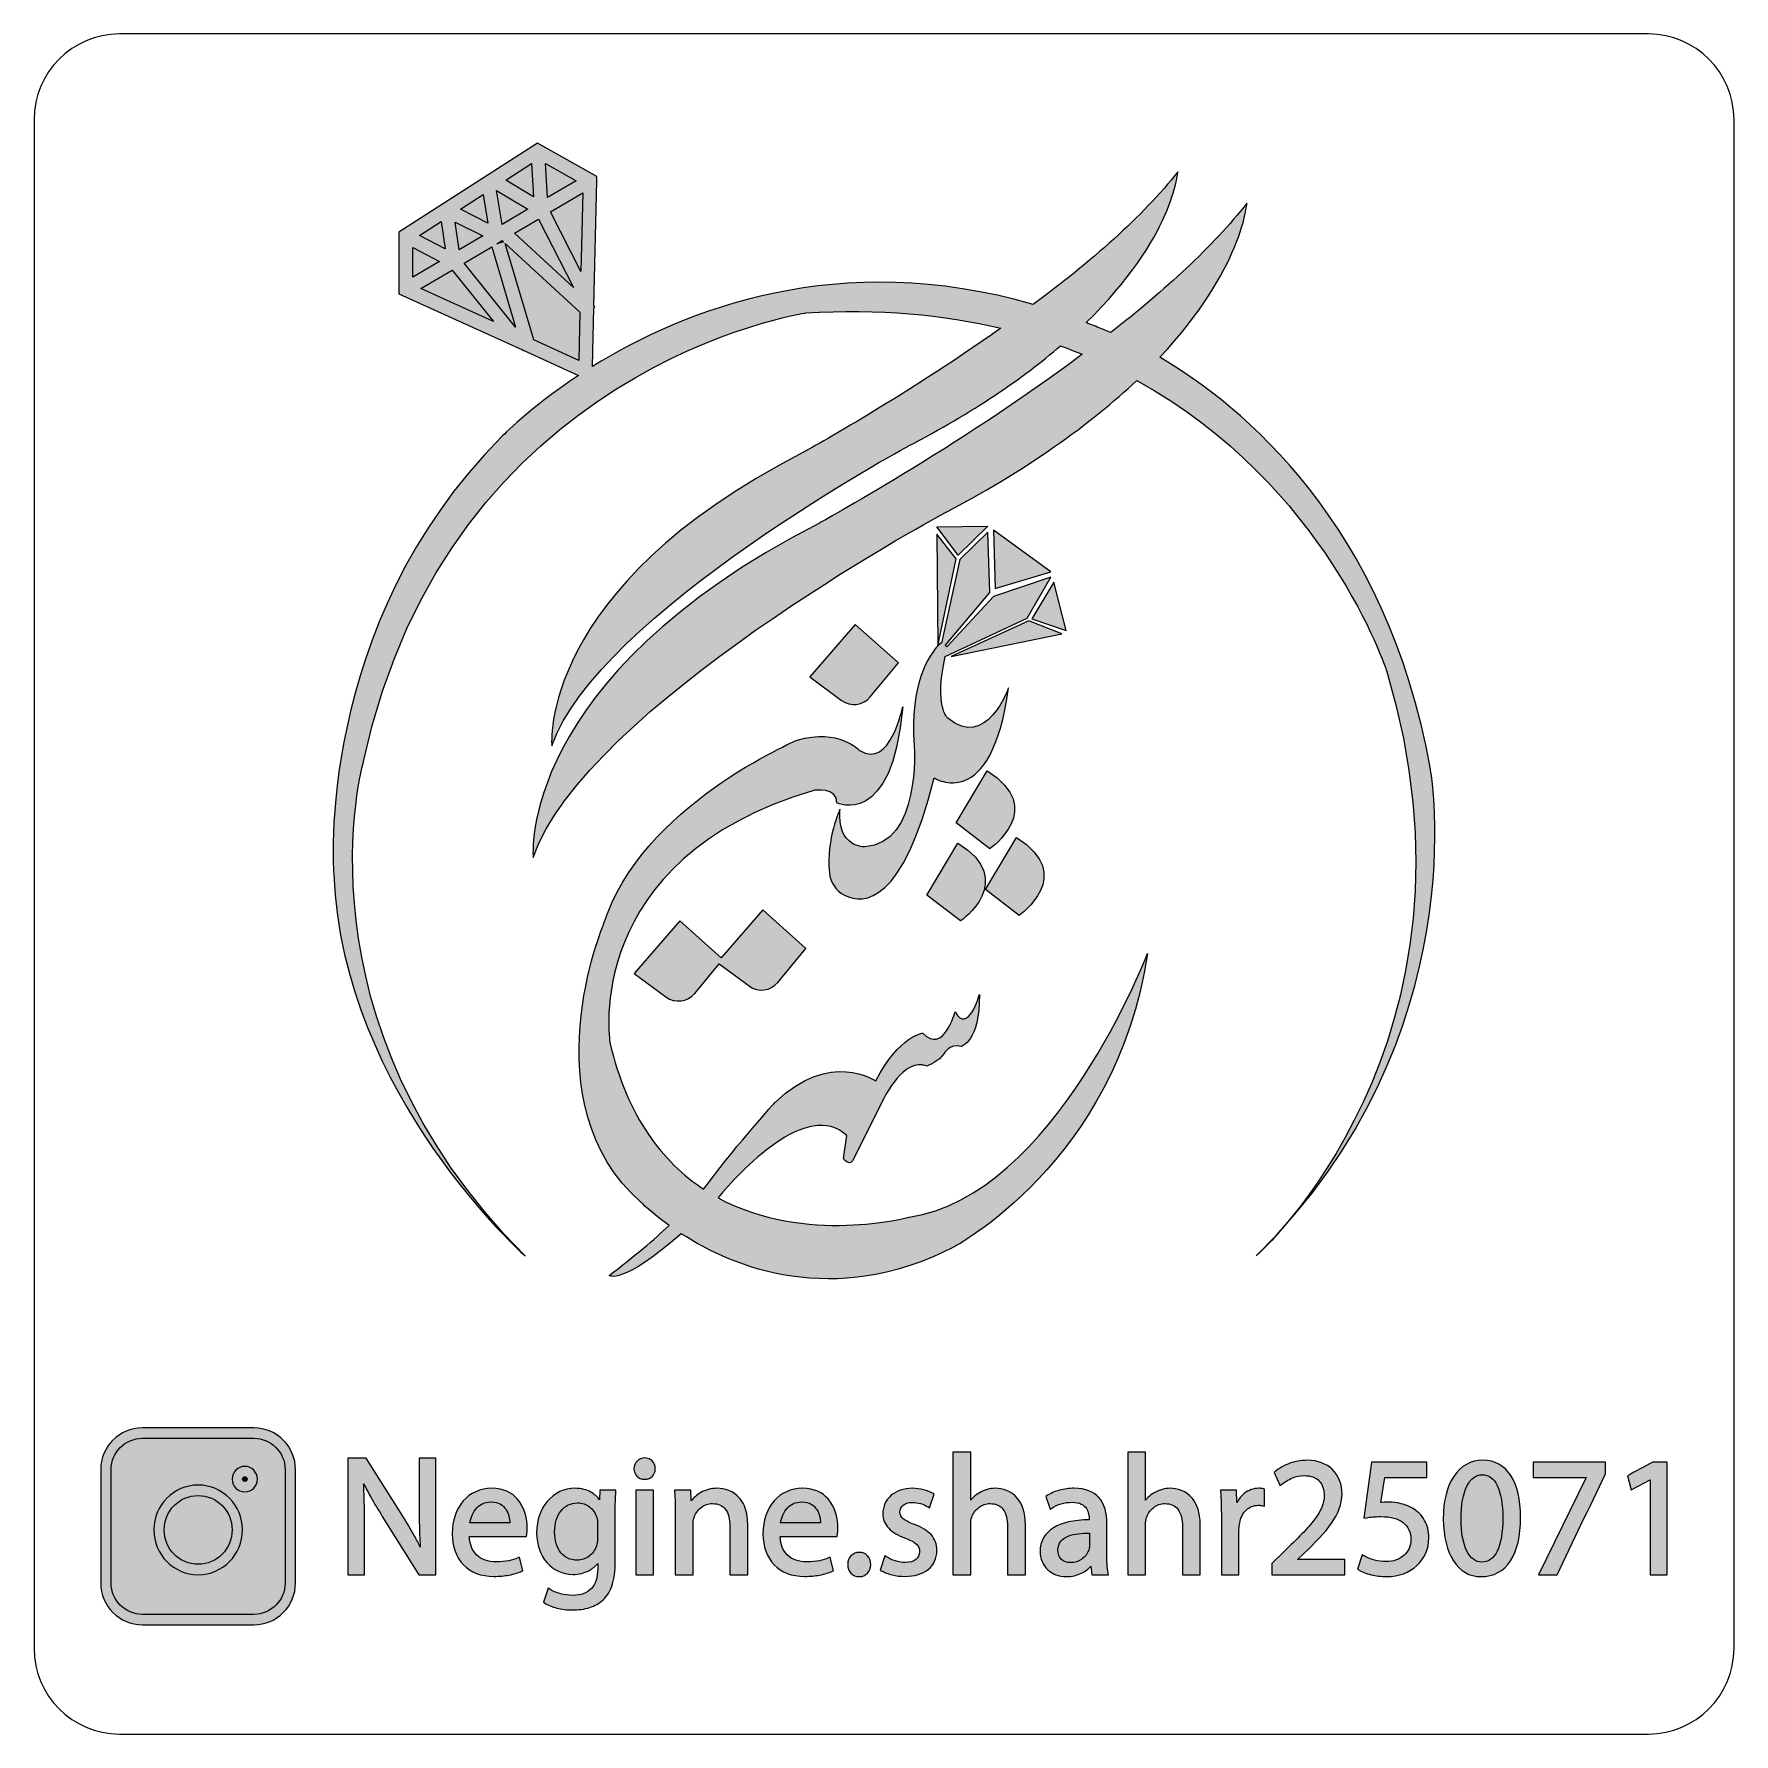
# Model space of a CAD drawing. Header units: millimetres. Extents: x -96.3 to -56.5, y -28.2 to 11.6.
import ezdxf

# ---------------------------------------------------------------- set-up
doc = ezdxf.new("R2010")
doc.units = ezdxf.units.MM
doc.header["$MEASUREMENT"] = 0
doc.layers.add('Layer 1', color=7, linetype='Continuous')

msp = doc.modelspace()

# ---------------------------------------------------------------- hatches: boundary and pattern name
at = {"layer": 'Layer 1', "true_color": 0x373435}
h = msp.add_hatch(color=250, dxfattribs=at)
edge = h.paths.add_edge_path()
edge.add_spline(control_points=[(-84.5925, -7.6364), (-84.5925, -7.6364), (-84.989, -3.4512), (-77.8922, 0.1896), (-77.8922, 0.1896), (-74.6881, 1.938), (-71.7357, 4.141), (-71.9021, 4.2093), (-72.0718, 4.2749), (-72.2453, 4.3374), (-73.1248, 3.5856), (-74.2856, 2.7853), (-75.8175, 1.9872), (-75.8175, 1.9872), (-83.0904, -1.943), (-84.1557, -5.0284), (-84.1557, -5.0284), (-84.5035, -1.3551), (-78.2787, 1.8404), (-78.2787, 1.8404), (-75.9921, 3.0889), (-73.6435, 4.7525), (-74.9779, 5.0701), (-76.4912, 5.2158), (-78.2051, 5.1094), (-78.2051, 5.1094), (-86.5799, 3.8687), (-88.5635, -5.3915), (-88.5635, -5.3915), (-90.2897, -11.4565), (-84.78, -16.9661), (-84.78, -16.9661), (-89.0408, -13.2197), (-89.2614, -8.0404), (-89.2614, -8.0404), (-89.7389, -2.2001), (-85.3312, 2.2078), (-85.3312, 2.2078), (-84.6911, 2.8802), (-83.5297, 3.6455), (-83.5297, 3.6455), (-84.8291, 4.2359), (-84.8291, 4.2359), (-84.8291, 4.2359), (-84.842, 4.2321), (-84.842, 4.2321), (-84.842, 4.2321), (-84.8454, 4.2434), (-84.8454, 4.2434), (-84.8454, 4.2434), (-87.7342, 5.556), (-87.7342, 5.556), (-87.7342, 5.556), (-87.7342, 6.9975), (-87.7342, 6.9975), (-87.7342, 6.9975), (-84.4919, 9.0817), (-84.4919, 9.0817), (-84.4919, 9.0817), (-83.0978, 8.3011), (-83.0978, 8.3011), (-83.0978, 8.3011), (-83.1002, 8.2033), (-83.1002, 8.2033), (-83.1002, 8.2033), (-83.1703, 5.268), (-83.1703, 5.268), (-83.1703, 5.268), (-83.1522, 5.2514), (-83.1522, 5.2514), (-83.1522, 5.2514), (-83.1713, 5.2307), (-83.1713, 5.2307), (-83.1713, 5.2307), (-83.2041, 3.8536), (-83.2041, 3.8536), (-81.0608, 5.1821), (-77.4246, 6.6295), (-72.8832, 5.305), (-71.5658, 6.2883), (-70.3051, 7.3747), (-69.4999, 8.4153), (-69.4999, 8.4153), (-69.5873, 6.8814), (-71.6466, 4.8823), (-71.5315, 4.8372), (-71.416, 4.7909), (-71.2999, 4.7421), (-71.2999, 4.7421), (-71.2161, 4.7136), (-71.0671, 4.6516), (-69.8172, 5.6296), (-68.6632, 6.674), (-67.8837, 7.6808), (-67.8837, 7.6808), (-67.9718, 6.1422), (-69.9215, 4.0711), (-67.995, 2.9385), (-64.6163, 0.1838), (-63.586, -5.5681), (-63.586, -5.5681), (-62.4473, -11.8238), (-67.663, -16.9661), (-67.663, -16.9661), (-62.0066, -11.9339), (-64.6146, -3.2651), (-64.6146, -3.2651), (-66.0309, 1.0892), (-70.4609, 3.5311), (-71.5143, 2.5356), (-72.9977, 1.4443), (-75.0864, 0.3569), (-75.0864, 0.3569), (-83.378, -4.1209), (-84.5925, -7.6364)], knot_values=[0, 0, 0, 0, 0.0263158, 0.0263158, 0.0263158, 0.0526316, 0.0526316, 0.0526316, 0.0789474, 0.0789474, 0.0789474, 0.1052632, 0.1052632, 0.1052632, 0.1315789, 0.1315789, 0.1315789, 0.1578947, 0.1578947, 0.1578947, 0.1842105, 0.1842105, 0.1842105, 0.2105263, 0.2105263, 0.2105263, 0.2368421, 0.2368421, 0.2368421, 0.2631579, 0.2631579, 0.2631579, 0.2894737, 0.2894737, 0.2894737, 0.3157895, 0.3157895, 0.3157895, 0.3421053, 0.3421053, 0.3421053, 0.3684211, 0.3684211, 0.3684211, 0.3947368, 0.3947368, 0.3947368, 0.4210526, 0.4210526, 0.4210526, 0.4473684, 0.4473684, 0.4473684, 0.4736842, 0.4736842, 0.4736842, 0.5, 0.5, 0.5, 0.5263158, 0.5263158, 0.5263158, 0.5526316, 0.5526316, 0.5526316, 0.5789474, 0.5789474, 0.5789474, 0.6052632, 0.6052632, 0.6052632, 0.6315789, 0.6315789, 0.6315789, 0.6578947, 0.6578947, 0.6578947, 0.6842105, 0.6842105, 0.6842105, 0.7105263, 0.7105263, 0.7105263, 0.7368421, 0.7368421, 0.7368421, 0.7631579, 0.7631579, 0.7631579, 0.7894737, 0.7894737, 0.7894737, 0.8157895, 0.8157895, 0.8157895, 0.8421053, 0.8421053, 0.8421053, 0.8684211, 0.8684211, 0.8684211, 0.8947368, 0.8947368, 0.8947368, 0.9210526, 0.9210526, 0.9210526, 0.9473684, 0.9473684, 0.9473684, 0.9736842, 0.9736842, 0.9736842, 1, 1, 1, 1], degree=3, periodic=1)
h = msp.add_hatch(color=250, dxfattribs=at)
edge = h.paths.add_edge_path()
edge.add_spline(control_points=[(-84.5809, 7.8312), (-84.5809, 7.8312), (-84.6305, 8.6075), (-84.6305, 8.6075), (-84.6305, 8.6075), (-85.2334, 8.2199), (-85.2334, 8.2199), (-85.2334, 8.2199), (-84.5809, 7.8312), (-84.5809, 7.8312)], knot_values=[0, 0, 0, 0, 0.3333333, 0.3333333, 0.3333333, 0.6666667, 0.6666667, 0.6666667, 1, 1, 1, 1], degree=3, periodic=1)
h = msp.add_hatch(color=250, dxfattribs=at)
edge = h.paths.add_edge_path()
edge.add_spline(control_points=[(-84.3056, 8.6055), (-84.3056, 8.6055), (-84.2547, 7.8087), (-84.2547, 7.8087), (-84.2547, 7.8087), (-83.587, 8.2032), (-83.587, 8.2032), (-83.587, 8.2032), (-84.3056, 8.6055), (-84.3056, 8.6055)], knot_values=[0, 0, 0, 0, 0.3333333, 0.3333333, 0.3333333, 0.6666667, 0.6666667, 0.6666667, 1, 1, 1, 1], degree=3, periodic=1)
h = msp.add_hatch(color=250, dxfattribs=at)
edge = h.paths.add_edge_path()
edge.add_spline(control_points=[(-84.7172, 7.5354), (-84.7172, 7.5354), (-85.4515, 7.9729), (-85.4515, 7.9729), (-85.4515, 7.9729), (-85.3163, 7.1815), (-85.3163, 7.1815), (-85.3163, 7.1815), (-84.7172, 7.5354), (-84.7172, 7.5354)], knot_values=[0, 0, 0, 0, 0.3333333, 0.3333333, 0.3333333, 0.6666667, 0.6666667, 0.6666667, 1, 1, 1, 1], degree=3, periodic=1)
h = msp.add_hatch(color=250, dxfattribs=at)
edge = h.paths.add_edge_path()
edge.add_spline(control_points=[(-86.292, 7.5393), (-86.292, 7.5393), (-85.6506, 7.2133), (-85.6506, 7.2133), (-85.6506, 7.2133), (-85.7643, 7.8785), (-85.7643, 7.8785), (-85.7643, 7.8785), (-86.292, 7.5393), (-86.292, 7.5393)], knot_values=[0, 0, 0, 0, 0.3333333, 0.3333333, 0.3333333, 0.6666667, 0.6666667, 0.6666667, 1, 1, 1, 1], degree=3, periodic=1)
h = msp.add_hatch(color=250, dxfattribs=at)
edge = h.paths.add_edge_path()
edge.add_spline(control_points=[(-84.1863, 7.4725), (-84.1863, 7.4725), (-83.4746, 6.0809), (-83.4746, 6.0809), (-83.4746, 6.0809), (-83.4306, 7.919), (-83.4306, 7.919), (-83.4306, 7.919), (-84.1863, 7.4725), (-84.1863, 7.4725)], knot_values=[0, 0, 0, 0, 0.3333333, 0.3333333, 0.3333333, 0.6666667, 0.6666667, 0.6666667, 1, 1, 1, 1], degree=3, periodic=1)
h = msp.add_hatch(color=250, dxfattribs=at)
edge = h.paths.add_edge_path()
edge.add_spline(control_points=[(-86.6558, 6.6112), (-86.6558, 6.6112), (-86.7434, 7.2492), (-86.7434, 7.2492), (-86.7434, 7.2492), (-87.2502, 6.9233), (-87.2502, 6.9233), (-87.2502, 6.9233), (-86.6558, 6.6112), (-86.6558, 6.6112)], knot_values=[0, 0, 0, 0, 0.3333333, 0.3333333, 0.3333333, 0.6666667, 0.6666667, 0.6666667, 1, 1, 1, 1], degree=3, periodic=1)
h = msp.add_hatch(color=250, dxfattribs=at)
edge = h.paths.add_edge_path()
edge.add_spline(control_points=[(-85.7732, 6.9115), (-85.7732, 6.9115), (-86.4149, 7.2377), (-86.4149, 7.2377), (-86.4149, 7.2377), (-86.3254, 6.5852), (-86.3254, 6.5852), (-86.3254, 6.5852), (-85.7732, 6.9115), (-85.7732, 6.9115)], knot_values=[0, 0, 0, 0, 0.3333333, 0.3333333, 0.3333333, 0.6666667, 0.6666667, 0.6666667, 1, 1, 1, 1], degree=3, periodic=1)
h = msp.add_hatch(color=250, dxfattribs=at)
edge = h.paths.add_edge_path()
edge.add_spline(control_points=[(-83.6456, 5.7051), (-83.6456, 5.7051), (-84.4652, 7.3077), (-84.4652, 7.3077), (-84.4652, 7.3077), (-85.0272, 6.9756), (-85.0272, 6.9756), (-85.0272, 6.9756), (-83.6456, 5.7051), (-83.6456, 5.7051)], knot_values=[0, 0, 0, 0, 0.3333333, 0.3333333, 0.3333333, 0.6666667, 0.6666667, 0.6666667, 1, 1, 1, 1], degree=3, periodic=1)
h = msp.add_hatch(color=250, dxfattribs=at)
edge = h.paths.add_edge_path()
edge.add_spline(control_points=[(-85.3187, 6.8034), (-85.3187, 6.8034), (-85.4417, 6.7307), (-85.4417, 6.7307), (-85.4417, 6.7307), (-85.2885, 6.7757), (-85.2885, 6.7757), (-85.2885, 6.7757), (-85.3187, 6.8034), (-85.3187, 6.8034)], knot_values=[0, 0, 0, 0, 0.3333333, 0.3333333, 0.3333333, 0.6666667, 0.6666667, 0.6666667, 1, 1, 1, 1], degree=3, periodic=1)
h = msp.add_hatch(color=250, dxfattribs=at)
edge = h.paths.add_edge_path()
edge.add_spline(control_points=[(-86.7854, 6.3133), (-86.7854, 6.3133), (-87.4093, 6.641), (-87.4093, 6.641), (-87.4093, 6.641), (-87.4093, 5.9447), (-87.4093, 5.9447), (-87.4093, 5.9447), (-86.7854, 6.3133), (-86.7854, 6.3133)], knot_values=[0, 0, 0, 0, 0.3333333, 0.3333333, 0.3333333, 0.6666667, 0.6666667, 0.6666667, 1, 1, 1, 1], degree=3, periodic=1)
h = msp.add_hatch(color=250, dxfattribs=at)
edge = h.paths.add_edge_path()
edge.add_spline(control_points=[(-85.5624, 6.6594), (-85.5624, 6.6594), (-86.2091, 6.2772), (-86.2091, 6.2772), (-86.2091, 6.2772), (-85.0044, 4.7792), (-85.0044, 4.7792), (-85.0044, 4.7792), (-85.5624, 6.6594), (-85.5624, 6.6594)], knot_values=[0, 0, 0, 0, 0.3333333, 0.3333333, 0.3333333, 0.6666667, 0.6666667, 0.6666667, 1, 1, 1, 1], degree=3, periodic=1)
h = msp.add_hatch(color=250, dxfattribs=at)
edge = h.paths.add_edge_path()
edge.add_spline(control_points=[(-83.5243, 3.9994), (-83.5243, 3.9994), (-83.4973, 5.1285), (-83.4973, 5.1285), (-83.4973, 5.1285), (-85.2479, 6.7383), (-85.2479, 6.7383), (-85.2479, 6.7383), (-84.577, 4.4777), (-84.577, 4.4777), (-84.577, 4.4777), (-83.5243, 3.9994), (-83.5243, 3.9994)], knot_values=[0, 0, 0, 0, 0.25, 0.25, 0.25, 0.5, 0.5, 0.5, 0.75, 0.75, 0.75, 1, 1, 1, 1], degree=3, periodic=1)
h = msp.add_hatch(color=250, dxfattribs=at)
edge = h.paths.add_edge_path()
edge.add_spline(control_points=[(-86.491, 6.1107), (-86.491, 6.1107), (-87.2212, 5.6792), (-87.2212, 5.6792), (-87.2212, 5.6792), (-85.5237, 4.9079), (-85.5237, 4.9079), (-85.5237, 4.9079), (-86.491, 6.1107), (-86.491, 6.1107)], knot_values=[0, 0, 0, 0, 0.3333333, 0.3333333, 0.3333333, 0.6666667, 0.6666667, 0.6666667, 1, 1, 1, 1], degree=3, periodic=1)
h = msp.add_hatch(color=250, dxfattribs=at)
edge = h.paths.add_edge_path()
edge.add_spline(control_points=[(-75.1382, 0.1048), (-75.1382, 0.1048), (-74.6422, -0.5655), (-74.6422, -0.5655), (-74.6422, -0.5655), (-73.9443, 0.1139), (-73.9443, 0.1139), (-73.9443, 0.1139), (-75.1382, 0.1048), (-75.1382, 0.1048)], knot_values=[0, 0, 0, 0, 0.3333333, 0.3333333, 0.3333333, 0.6666667, 0.6666667, 0.6666667, 1, 1, 1, 1], degree=3, periodic=1)
h = msp.add_hatch(color=250, dxfattribs=at)
edge = h.paths.add_edge_path()
edge.add_spline(control_points=[(-73.8156, 0.0222), (-73.8156, 0.0222), (-72.4749, -0.9512), (-72.4749, -0.9512), (-72.4749, -0.9512), (-73.7792, -1.3432), (-73.7792, -1.3432), (-73.7792, -1.3432), (-73.8156, 0.0222), (-73.8156, 0.0222)], knot_values=[0, 0, 0, 0, 0.3333333, 0.3333333, 0.3333333, 0.6666667, 0.6666667, 0.6666667, 1, 1, 1, 1], degree=3, periodic=1)
h = msp.add_hatch(color=250, dxfattribs=at)
edge = h.paths.add_edge_path()
edge.add_spline(control_points=[(-73.9444, -0.0237), (-73.9444, -0.0237), (-73.8983, -1.4333), (-73.8983, -1.4333), (-73.8983, -1.4333), (-74.9456, -2.6793), (-74.9456, -2.6793), (-74.9456, -2.6793), (-74.9044, -2.704), (-74.9044, -2.704), (-74.9044, -2.704), (-73.8156, -1.5277), (-73.8156, -1.5277), (-73.8156, -1.5277), (-72.4749, -1.0798), (-72.4749, -1.0798), (-72.4749, -1.0798), (-73.026, -2.0347), (-73.026, -2.0347), (-73.026, -2.0347), (-74.9427, -2.9345), (-74.9427, -2.9345), (-75.2136, -4.0964), (-74.887, -4.3797), (-74.887, -4.3797), (-73.9812, -5.1387), (-73.4668, -3.6694), (-73.4668, -3.6694), (-73.8588, -6.6323), (-75.2056, -5.7753), (-75.2056, -5.7753), (-75.9377, -8.7217), (-76.8435, -8.7509), (-77.3046, -8.5236), (-77.5076, -8.4235), (-77.6347, -8.2147), (-77.6573, -7.99), (-77.7363, -7.2017), (-77.4092, -6.5099), (-77.4092, -6.5099), (-77.4827, -7.416), (-76.8295, -7.3914), (-76.8295, -7.3914), (-75.5151, -7.318), (-75.6707, -5.0285), (-75.6707, -5.0285), (-75.7908, -3.5561), (-75.2993, -2.8786), (-75.1165, -2.6808), (-75.1165, -2.6808), (-75.1382, -0.0696), (-75.1382, -0.0696), (-75.1382, -0.0696), (-74.6881, -0.648), (-74.6881, -0.648), (-74.6881, -0.648), (-75.1165, -2.6807), (-75.1165, -2.6807), (-75.0759, -2.6367), (-75.0504, -2.6165), (-75.0504, -2.6165), (-75.0504, -2.6165), (-75.0354, -2.6254), (-75.0354, -2.6254), (-75.0354, -2.6254), (-74.6053, -0.6604), (-74.6053, -0.6604), (-74.6053, -0.6604), (-73.9444, -0.0237), (-73.9444, -0.0237)], knot_values=[0, 0, 0, 0, 0.0434783, 0.0434783, 0.0434783, 0.0869565, 0.0869565, 0.0869565, 0.1304348, 0.1304348, 0.1304348, 0.173913, 0.173913, 0.173913, 0.2173913, 0.2173913, 0.2173913, 0.2608696, 0.2608696, 0.2608696, 0.3043478, 0.3043478, 0.3043478, 0.3478261, 0.3478261, 0.3478261, 0.3913043, 0.3913043, 0.3913043, 0.4347826, 0.4347826, 0.4347826, 0.4782609, 0.4782609, 0.4782609, 0.5217391, 0.5217391, 0.5217391, 0.5652174, 0.5652174, 0.5652174, 0.6086957, 0.6086957, 0.6086957, 0.6521739, 0.6521739, 0.6521739, 0.6956522, 0.6956522, 0.6956522, 0.7391304, 0.7391304, 0.7391304, 0.7826087, 0.7826087, 0.7826087, 0.826087, 0.826087, 0.826087, 0.8695652, 0.8695652, 0.8695652, 0.9130435, 0.9130435, 0.9130435, 0.9565217, 0.9565217, 0.9565217, 1, 1, 1, 1], degree=3, periodic=1)
h = msp.add_hatch(color=250, dxfattribs=at)
edge = h.paths.add_edge_path()
edge.add_spline(control_points=[(-72.4017, -1.19), (-72.4017, -1.19), (-72.1168, -2.3288), (-72.1168, -2.3288), (-72.1168, -2.3288), (-72.9157, -2.0533), (-72.9157, -2.0533), (-72.9157, -2.0533), (-72.4017, -1.19), (-72.4017, -1.19)], knot_values=[0, 0, 0, 0, 0.3333333, 0.3333333, 0.3333333, 0.6666667, 0.6666667, 0.6666667, 1, 1, 1, 1], degree=3, periodic=1)
h = msp.add_hatch(color=250, dxfattribs=at)
edge = h.paths.add_edge_path()
edge.add_spline(control_points=[(-78.118, -3.4123), (-78.118, -3.4123), (-77.0528, -2.1817), (-77.0528, -2.1817), (-77.0528, -2.1817), (-76.0426, -3.0817), (-76.0426, -3.0817), (-76.0426, -3.0817), (-76.7003, -3.8787), (-76.7003, -3.8787), (-76.867, -4.0807), (-77.1629, -4.1171), (-77.3733, -3.9615), (-77.3733, -3.9615), (-78.118, -3.4123), (-78.118, -3.4123)], knot_values=[0, 0, 0, 0, 0.2, 0.2, 0.2, 0.4, 0.4, 0.4, 0.6, 0.6, 0.6, 0.8, 0.8, 0.8, 1, 1, 1, 1], degree=3, periodic=1)
h = msp.add_hatch(color=250, dxfattribs=at)
edge = h.paths.add_edge_path()
edge.add_spline(control_points=[(-72.218, -2.4021), (-72.218, -2.4021), (-74.8075, -2.9347), (-74.8075, -2.9347), (-74.8075, -2.9347), (-72.9894, -2.0991), (-72.9894, -2.0991), (-72.9894, -2.0991), (-72.218, -2.4021), (-72.218, -2.4021)], knot_values=[0, 0, 0, 0, 0.3333333, 0.3333333, 0.3333333, 0.6666667, 0.6666667, 0.6666667, 1, 1, 1, 1], degree=3, periodic=1)
h = msp.add_hatch(color=250, dxfattribs=at)
edge = h.paths.add_edge_path()
edge.add_spline(control_points=[(-74.1465, -10.8504), (-74.1465, -10.8504), (-74.4033, -11.7871), (-74.7158, -11.2544), (-74.7158, -11.2544), (-74.9912, -12.2645), (-75.4686, -11.7503), (-75.4686, -11.7503), (-76.0198, -11.8052), (-76.5706, -12.8706), (-76.5706, -12.8706), (-77.6359, -12.1359), (-78.9214, -13.3664), (-78.9214, -13.3664), (-79.8213, -14.3583), (-80.4641, -15.2214), (-80.4641, -15.2214), (-80.506, -15.2849), (-80.6024, -15.4039), (-81.5537, -14.7779), (-82.3857, -13.7208), (-82.7965, -11.9707), (-82.7965, -11.9707), (-83.4824, -7.6852), (-78.0215, -6.0691), (-78.0215, -6.0691), (-77.4668, -5.9854), (-77.4827, -6.3631), (-77.4827, -6.3631), (-76.1849, -6.9752), (-75.94, -4.11), (-75.94, -4.11), (-76.2339, -5.5794), (-76.9439, -5.1387), (-76.9439, -5.1387), (-77.434, -4.5998), (-78.4132, -4.8938), (-78.4132, -4.8938), (-82.0865, -6.4365), (-82.9433, -9.2037), (-82.9433, -9.2037), (-84.7065, -13.391), (-82.0622, -15.7175), (-82.0622, -15.7175), (-81.8308, -15.954), (-81.4102, -16.2547), (-81.7589, -16.5819), (-82.2189, -16.9768), (-82.8149, -17.4253), (-82.8149, -17.4253), (-82.5356, -17.6766), (-81.1236, -16.4492), (-79.8979, -17.2374), (-77.5736, -18.1994), (-74.7646, -16.7704), (-74.7646, -16.7704), (-70.9446, -14.787), (-70.2099, -9.8893), (-70.2099, -9.8893), (-72.3891, -15.5704), (-75.7932, -16.0601), (-75.7932, -16.0601), (-78.2144, -16.7171), (-80.2634, -15.6066), (-79.7545, -14.9995), (-78.18, -13.2884), (-77.25, -14.1483), (-77.25, -14.1483), (-77.3238, -14.6887), (-77.3238, -14.6887), (-77.3238, -14.6887), (-77.1676, -14.9278), (-77.0802, -14.6705), (-77.0802, -14.6705), (-76.3787, -13.2746), (-76.3787, -13.2746), (-76.3787, -13.2746), (-75.9093, -12.3012), (-75.3767, -12.5218), (-75.3767, -12.5218), (-75.0831, -12.4116), (-74.973, -12.2278), (-74.973, -12.2278), (-74.844, -11.9891), (-74.5689, -12.0624), (-74.5689, -12.0624), (-74.1279, -11.9524), (-74.1465, -10.8504)], knot_values=[0, 0, 0, 0, 0.0344828, 0.0344828, 0.0344828, 0.0689655, 0.0689655, 0.0689655, 0.1034483, 0.1034483, 0.1034483, 0.137931, 0.137931, 0.137931, 0.1724138, 0.1724138, 0.1724138, 0.2068966, 0.2068966, 0.2068966, 0.2413793, 0.2413793, 0.2413793, 0.2758621, 0.2758621, 0.2758621, 0.3103448, 0.3103448, 0.3103448, 0.3448276, 0.3448276, 0.3448276, 0.3793103, 0.3793103, 0.3793103, 0.4137931, 0.4137931, 0.4137931, 0.4482759, 0.4482759, 0.4482759, 0.4827586, 0.4827586, 0.4827586, 0.5172414, 0.5172414, 0.5172414, 0.5517241, 0.5517241, 0.5517241, 0.5862069, 0.5862069, 0.5862069, 0.6206897, 0.6206897, 0.6206897, 0.6551724, 0.6551724, 0.6551724, 0.6896552, 0.6896552, 0.6896552, 0.7241379, 0.7241379, 0.7241379, 0.7586207, 0.7586207, 0.7586207, 0.7931034, 0.7931034, 0.7931034, 0.8275862, 0.8275862, 0.8275862, 0.862069, 0.862069, 0.862069, 0.8965517, 0.8965517, 0.8965517, 0.9310345, 0.9310345, 0.9310345, 0.9655172, 0.9655172, 0.9655172, 1, 1, 1, 1], degree=3, periodic=1)
h = msp.add_hatch(color=250, dxfattribs=at)
edge = h.paths.add_edge_path()
edge.add_spline(control_points=[(-73.9628, -5.6123), (-73.9628, -5.6123), (-74.688, -6.8283), (-74.688, -6.8283), (-74.688, -6.8283), (-73.8984, -7.4344), (-73.8984, -7.4344), (-73.8984, -7.4344), (-72.5487, -6.4902), (-73.9628, -5.6123)], knot_values=[0, 0, 0, 0, 0.3333333, 0.3333333, 0.3333333, 0.6666667, 0.6666667, 0.6666667, 1, 1, 1, 1], degree=3, periodic=1)
h = msp.add_hatch(color=250, dxfattribs=at)
edge = h.paths.add_edge_path()
edge.add_spline(control_points=[(-74.6482, -7.3021), (-74.6482, -7.3021), (-75.3734, -8.5181), (-75.3734, -8.5181), (-75.3734, -8.5181), (-74.5839, -9.1241), (-74.5839, -9.1241), (-74.5839, -9.1241), (-73.2341, -8.1799), (-74.6482, -7.3021)], knot_values=[0, 0, 0, 0, 0.3333333, 0.3333333, 0.3333333, 0.6666667, 0.6666667, 0.6666667, 1, 1, 1, 1], degree=3, periodic=1)
h = msp.add_hatch(color=250, dxfattribs=at)
edge = h.paths.add_edge_path()
edge.add_spline(control_points=[(-73.277, -7.1735), (-73.277, -7.1735), (-74.0026, -8.3894), (-74.0026, -8.3894), (-74.0026, -8.3894), (-73.213, -8.9955), (-73.213, -8.9955), (-73.213, -8.9955), (-71.8629, -8.0513), (-73.277, -7.1735)], knot_values=[0, 0, 0, 0, 0.3333333, 0.3333333, 0.3333333, 0.6666667, 0.6666667, 0.6666667, 1, 1, 1, 1], degree=3, periodic=1)
h = msp.add_hatch(color=250, dxfattribs=at)
edge = h.paths.add_edge_path()
edge.add_spline(control_points=[(-80.1886, -9.9911), (-80.1886, -9.9911), (-79.2152, -8.8667), (-79.2152, -8.8667), (-79.2152, -8.8667), (-78.2051, -9.7666), (-78.2051, -9.7666), (-78.2051, -9.7666), (-78.8631, -10.5636), (-78.8631, -10.5636), (-79.0297, -10.7657), (-79.3253, -10.8021), (-79.5361, -10.6469), (-79.5361, -10.6469), (-80.2384, -10.1284), (-80.2384, -10.1284), (-80.2384, -10.1284), (-80.8099, -10.821), (-80.8099, -10.821), (-80.9765, -11.0231), (-81.2721, -11.0591), (-81.4825, -10.9035), (-81.4825, -10.9035), (-82.2272, -10.3544), (-82.2272, -10.3544), (-82.2272, -10.3544), (-81.162, -9.1241), (-81.162, -9.1241), (-81.162, -9.1241), (-80.1886, -9.9911), (-80.1886, -9.9911)], knot_values=[0, 0, 0, 0, 0.1, 0.1, 0.1, 0.2, 0.2, 0.2, 0.3, 0.3, 0.3, 0.4, 0.4, 0.4, 0.5, 0.5, 0.5, 0.6, 0.6, 0.6, 0.7, 0.7, 0.7, 0.8, 0.8, 0.8, 0.9, 0.9, 0.9, 1, 1, 1, 1], degree=3, periodic=1)
h = msp.add_hatch(color=250, dxfattribs=at)
edge = h.paths.add_edge_path()
edge.add_spline(control_points=[(-91.1318, -25.6023), (-91.1318, -25.6023), (-93.7411, -25.6023), (-93.7411, -25.6023), (-94.0104, -25.6023), (-94.2546, -25.4929), (-94.4311, -25.3163), (-94.6077, -25.1398), (-94.7171, -24.8956), (-94.7171, -24.6263), (-94.7171, -24.6263), (-94.7171, -21.9703), (-94.7171, -21.9703), (-94.7171, -21.7013), (-94.6077, -21.4574), (-94.4311, -21.2807), (-94.2546, -21.1037), (-94.0104, -20.9943), (-93.7411, -20.9943), (-93.7411, -20.9943), (-91.1318, -20.9943), (-91.1318, -20.9943), (-90.8625, -20.9943), (-90.6182, -21.1037), (-90.4418, -21.2801), (-90.2651, -21.4568), (-90.1559, -21.701), (-90.1559, -21.9703), (-90.1559, -21.9703), (-90.1559, -24.6263), (-90.1559, -24.6263), (-90.1559, -24.8957), (-90.2651, -25.1398), (-90.4417, -25.3164), (-90.6183, -25.493), (-90.8624, -25.6023), (-91.1318, -25.6023)], knot_values=[0, 0, 0, 0, 0.0833333, 0.0833333, 0.0833333, 0.1666667, 0.1666667, 0.1666667, 0.25, 0.25, 0.25, 0.3333333, 0.3333333, 0.3333333, 0.4166667, 0.4166667, 0.4166667, 0.5, 0.5, 0.5, 0.5833333, 0.5833333, 0.5833333, 0.6666667, 0.6666667, 0.6666667, 0.75, 0.75, 0.75, 0.8333333, 0.8333333, 0.8333333, 0.9166667, 0.9166667, 0.9166667, 1, 1, 1, 1], degree=3, periodic=1)
h = msp.add_hatch(color=250, dxfattribs=at)
edge = h.paths.add_edge_path()
edge.add_spline(control_points=[(-93.7411, -25.3587), (-93.7411, -25.3587), (-91.1318, -25.3587), (-91.1318, -25.3587), (-90.9295, -25.3587), (-90.7463, -25.2767), (-90.6139, -25.1443), (-90.4815, -25.0119), (-90.3995, -24.8286), (-90.3995, -24.6263), (-90.3995, -24.6263), (-90.3995, -21.9703), (-90.3995, -21.9703), (-90.3995, -21.7681), (-90.4815, -21.5848), (-90.614, -21.4523), (-90.7464, -21.3199), (-90.9296, -21.2379), (-91.1318, -21.2379), (-91.1318, -21.2379), (-93.7411, -21.2379), (-93.7411, -21.2379), (-93.9433, -21.2379), (-94.1266, -21.32), (-94.259, -21.4524), (-94.3916, -21.5847), (-94.4735, -21.7679), (-94.4735, -21.9703), (-94.4735, -21.9703), (-94.4735, -24.6263), (-94.4735, -24.6263), (-94.4735, -24.8285), (-94.3914, -25.0118), (-94.259, -25.1442), (-94.1266, -25.2766), (-93.9433, -25.3587), (-93.7411, -25.3587)], knot_values=[0, 0, 0, 0, 0.0833333, 0.0833333, 0.0833333, 0.1666667, 0.1666667, 0.1666667, 0.25, 0.25, 0.25, 0.3333333, 0.3333333, 0.3333333, 0.4166667, 0.4166667, 0.4166667, 0.5, 0.5, 0.5, 0.5833333, 0.5833333, 0.5833333, 0.6666667, 0.6666667, 0.6666667, 0.75, 0.75, 0.75, 0.8333333, 0.8333333, 0.8333333, 0.9166667, 0.9166667, 0.9166667, 1, 1, 1, 1], degree=3, periodic=1)
h = msp.add_hatch(color=250, dxfattribs=at)
edge = h.paths.add_edge_path()
edge.add_spline(control_points=[(-88.5413, -23.2599), (-88.5413, -23.2599), (-88.5413, -24.4318), (-88.5413, -24.4318), (-88.5413, -24.4318), (-88.9348, -24.4318), (-88.9348, -24.4318), (-88.9348, -24.4318), (-88.9348, -21.7009), (-88.9348, -21.7009), (-88.9348, -21.7009), (-88.5057, -21.7009), (-88.5057, -21.7009), (-88.5057, -21.7009), (-87.6429, -23.0633), (-87.6429, -23.0633), (-87.5435, -23.2197), (-87.4552, -23.3684), (-87.3759, -23.5123), (-87.3253, -23.6039), (-87.2785, -23.6937), (-87.2346, -23.7824), (-87.2429, -23.6623), (-87.2489, -23.5429), (-87.253, -23.4196), (-87.2589, -23.2406), (-87.2609, -23.0558), (-87.2609, -22.8493), (-87.2609, -22.8493), (-87.2609, -21.7009), (-87.2609, -21.7009), (-87.2609, -21.7009), (-86.8674, -21.7009), (-86.8674, -21.7009), (-86.8674, -21.7009), (-86.8674, -24.4318), (-86.8674, -24.4318), (-86.8674, -24.4318), (-87.2687, -24.4318), (-87.2687, -24.4318), (-87.2687, -24.4318), (-88.1238, -23.0647), (-88.1238, -23.0647), (-88.2172, -22.9161), (-88.3085, -22.7655), (-88.3927, -22.6169), (-88.4524, -22.5117), (-88.509, -22.4068), (-88.5608, -22.3036), (-88.5551, -22.4228), (-88.5508, -22.5431), (-88.5477, -22.6704), (-88.5434, -22.8501), (-88.5413, -23.041), (-88.5413, -23.2599)], knot_values=[0, 0, 0, 0, 0.0555556, 0.0555556, 0.0555556, 0.1111111, 0.1111111, 0.1111111, 0.1666667, 0.1666667, 0.1666667, 0.2222222, 0.2222222, 0.2222222, 0.2777778, 0.2777778, 0.2777778, 0.3333333, 0.3333333, 0.3333333, 0.3888889, 0.3888889, 0.3888889, 0.4444444, 0.4444444, 0.4444444, 0.5, 0.5, 0.5, 0.5555556, 0.5555556, 0.5555556, 0.6111111, 0.6111111, 0.6111111, 0.6666667, 0.6666667, 0.6666667, 0.7222222, 0.7222222, 0.7222222, 0.7777778, 0.7777778, 0.7777778, 0.8333333, 0.8333333, 0.8333333, 0.8888889, 0.8888889, 0.8888889, 0.9444444, 0.9444444, 0.9444444, 1, 1, 1, 1], degree=3, periodic=1)
h = msp.add_hatch(color=250, dxfattribs=at)
edge = h.paths.add_edge_path()
edge.add_spline(control_points=[(-82.1605, -21.7695), (-82.1158, -21.7247), (-82.0531, -21.6976), (-81.9806, -21.6976), (-81.9072, -21.6976), (-81.8459, -21.7243), (-81.8028, -21.7684), (-81.758, -21.8139), (-81.7329, -21.8778), (-81.7329, -21.9497), (-81.7329, -21.9497), (-81.7328, -21.9576), (-81.7328, -21.9576), (-81.7327, -22.0234), (-81.7569, -22.0818), (-81.7998, -22.1248), (-81.8423, -22.1674), (-81.9029, -22.1944), (-81.9762, -22.1971), (-81.9762, -22.1971), (-81.9879, -22.1973), (-81.9879, -22.1973), (-82.059, -22.1974), (-82.1195, -22.1704), (-82.1627, -22.1265), (-82.2068, -22.0817), (-82.2327, -22.0191), (-82.2327, -21.9497), (-82.2327, -21.8784), (-82.2058, -21.8148), (-82.1605, -21.7695)], knot_values=[0, 0, 0, 0, 0.1, 0.1, 0.1, 0.2, 0.2, 0.2, 0.3, 0.3, 0.3, 0.4, 0.4, 0.4, 0.5, 0.5, 0.5, 0.6, 0.6, 0.6, 0.7, 0.7, 0.7, 0.8, 0.8, 0.8, 0.9, 0.9, 0.9, 1, 1, 1, 1], degree=3, periodic=1)
h = msp.add_hatch(color=250, dxfattribs=at)
edge = h.paths.add_edge_path()
edge.add_spline(control_points=[(-74.3822, -24.4318), (-74.3822, -24.4318), (-74.7641, -24.4318), (-74.7641, -24.4318), (-74.7641, -24.4318), (-74.7641, -21.5588), (-74.7641, -21.5588), (-74.7641, -21.5588), (-74.3471, -21.5588), (-74.3471, -21.5588), (-74.3471, -21.5588), (-74.3471, -22.6832), (-74.3471, -22.6832), (-74.3307, -22.6626), (-74.3129, -22.6428), (-74.2939, -22.624), (-74.2498, -22.5806), (-74.1988, -22.5422), (-74.143, -22.511), (-74.0871, -22.479), (-74.0257, -22.4524), (-73.9606, -22.4344), (-73.8999, -22.4176), (-73.8359, -22.408), (-73.7702, -22.408), (-73.6131, -22.408), (-73.4007, -22.4645), (-73.2505, -22.6487), (-73.1435, -22.7797), (-73.0683, -22.975), (-73.0683, -23.2599), (-73.0683, -23.2599), (-73.0683, -24.4318), (-73.0683, -24.4318), (-73.0683, -24.4318), (-73.4852, -24.4318), (-73.4852, -24.4318), (-73.4852, -24.4318), (-73.4852, -23.2991), (-73.4852, -23.2991), (-73.4852, -23.1407), (-73.5165, -22.9961), (-73.5929, -22.8981), (-73.6566, -22.8163), (-73.7539, -22.7658), (-73.8932, -22.7658), (-73.993, -22.7658), (-74.0827, -22.7994), (-74.1554, -22.8538), (-74.235, -22.9132), (-74.2946, -22.9975), (-74.3256, -23.0898), (-74.3256, -23.0898), (-74.3262, -23.0916), (-74.3262, -23.0916), (-74.3345, -23.1122), (-74.3399, -23.1342), (-74.3429, -23.1583), (-74.346, -23.1832), (-74.3471, -23.2117), (-74.3471, -23.2442), (-74.3471, -23.2442), (-74.3471, -24.4318), (-74.3471, -24.4318), (-74.3471, -24.4318), (-74.3822, -24.4318), (-74.3822, -24.4318)], knot_values=[0, 0, 0, 0, 0.0454545, 0.0454545, 0.0454545, 0.0909091, 0.0909091, 0.0909091, 0.1363636, 0.1363636, 0.1363636, 0.1818182, 0.1818182, 0.1818182, 0.2272727, 0.2272727, 0.2272727, 0.2727273, 0.2727273, 0.2727273, 0.3181818, 0.3181818, 0.3181818, 0.3636364, 0.3636364, 0.3636364, 0.4090909, 0.4090909, 0.4090909, 0.4545455, 0.4545455, 0.4545455, 0.5, 0.5, 0.5, 0.5454545, 0.5454545, 0.5454545, 0.5909091, 0.5909091, 0.5909091, 0.6363636, 0.6363636, 0.6363636, 0.6818182, 0.6818182, 0.6818182, 0.7272727, 0.7272727, 0.7272727, 0.7727273, 0.7727273, 0.7727273, 0.8181818, 0.8181818, 0.8181818, 0.8636364, 0.8636364, 0.8636364, 0.9090909, 0.9090909, 0.9090909, 0.9545455, 0.9545455, 0.9545455, 1, 1, 1, 1], degree=3, periodic=1)
h = msp.add_hatch(color=250, dxfattribs=at)
edge = h.paths.add_edge_path()
edge.add_spline(control_points=[(-70.2893, -24.4318), (-70.2893, -24.4318), (-70.6712, -24.4318), (-70.6712, -24.4318), (-70.6712, -24.4318), (-70.6712, -21.5588), (-70.6712, -21.5588), (-70.6712, -21.5588), (-70.2542, -21.5588), (-70.2542, -21.5588), (-70.2542, -21.5588), (-70.2542, -22.6832), (-70.2542, -22.6832), (-70.2378, -22.6626), (-70.22, -22.6428), (-70.201, -22.624), (-70.1569, -22.5806), (-70.1059, -22.5422), (-70.0501, -22.511), (-69.9942, -22.479), (-69.9328, -22.4524), (-69.8677, -22.4344), (-69.807, -22.4176), (-69.743, -22.408), (-69.6773, -22.408), (-69.5202, -22.408), (-69.3078, -22.4645), (-69.1575, -22.6487), (-69.0506, -22.7797), (-68.9754, -22.975), (-68.9754, -23.2599), (-68.9754, -23.2599), (-68.9754, -24.4318), (-68.9754, -24.4318), (-68.9754, -24.4318), (-69.3923, -24.4318), (-69.3923, -24.4318), (-69.3923, -24.4318), (-69.3923, -23.2991), (-69.3923, -23.2991), (-69.3923, -23.1407), (-69.4236, -22.9961), (-69.5, -22.8981), (-69.5637, -22.8163), (-69.661, -22.7658), (-69.8003, -22.7658), (-69.9, -22.7658), (-69.9898, -22.7994), (-70.0625, -22.8538), (-70.1421, -22.9132), (-70.2017, -22.9975), (-70.2327, -23.0898), (-70.2327, -23.0898), (-70.2333, -23.0916), (-70.2333, -23.0916), (-70.2416, -23.1122), (-70.2469, -23.1342), (-70.25, -23.1583), (-70.2531, -23.1832), (-70.2542, -23.2117), (-70.2542, -23.2442), (-70.2542, -23.2442), (-70.2542, -24.4318), (-70.2542, -24.4318), (-70.2542, -24.4318), (-70.2893, -24.4318), (-70.2893, -24.4318)], knot_values=[0, 0, 0, 0, 0.0454545, 0.0454545, 0.0454545, 0.0909091, 0.0909091, 0.0909091, 0.1363636, 0.1363636, 0.1363636, 0.1818182, 0.1818182, 0.1818182, 0.2272727, 0.2272727, 0.2272727, 0.2727273, 0.2727273, 0.2727273, 0.3181818, 0.3181818, 0.3181818, 0.3636364, 0.3636364, 0.3636364, 0.4090909, 0.4090909, 0.4090909, 0.4545455, 0.4545455, 0.4545455, 0.5, 0.5, 0.5, 0.5454545, 0.5454545, 0.5454545, 0.5909091, 0.5909091, 0.5909091, 0.6363636, 0.6363636, 0.6363636, 0.6818182, 0.6818182, 0.6818182, 0.7272727, 0.7272727, 0.7272727, 0.7727273, 0.7727273, 0.7727273, 0.8181818, 0.8181818, 0.8181818, 0.8636364, 0.8636364, 0.8636364, 0.9090909, 0.9090909, 0.9090909, 0.9545455, 0.9545455, 0.9545455, 1, 1, 1, 1], degree=3, periodic=1)
h = msp.add_hatch(color=250, dxfattribs=at)
edge = h.paths.add_edge_path()
edge.add_spline(control_points=[(-65.5918, -24.108), (-65.5918, -24.108), (-65.5918, -24.4318), (-65.5918, -24.4318), (-65.5918, -24.4318), (-67.3001, -24.4318), (-67.3001, -24.4318), (-67.3001, -24.4318), (-67.3001, -24.1683), (-67.3001, -24.1683), (-67.3001, -24.1683), (-67.0174, -23.8938), (-67.0174, -23.8938), (-66.6909, -23.5836), (-66.4542, -23.3458), (-66.2991, -23.1382), (-66.1476, -22.9354), (-66.0746, -22.762), (-66.0725, -22.5774), (-66.0726, -22.4441), (-66.1072, -22.3169), (-66.1954, -22.2301), (-66.2692, -22.1573), (-66.3825, -22.1112), (-66.5466, -22.1112), (-66.6429, -22.1112), (-66.7324, -22.1323), (-66.8117, -22.164), (-66.9161, -22.2055), (-67.0043, -22.2657), (-67.0691, -22.3201), (-67.0691, -22.3201), (-67.1044, -22.3497), (-67.1044, -22.3497), (-67.1044, -22.3497), (-67.2451, -22.0385), (-67.2451, -22.0385), (-67.2451, -22.0385), (-67.2247, -22.0214), (-67.2247, -22.0214), (-67.1283, -21.9402), (-67.0101, -21.8698), (-66.876, -21.8217), (-66.7549, -21.7782), (-66.6202, -21.7523), (-66.4761, -21.7523), (-66.2138, -21.7523), (-66.02, -21.8354), (-65.8867, -21.9622), (-65.7278, -22.113), (-65.6556, -22.3256), (-65.6556, -22.5338), (-65.6556, -22.7783), (-65.7438, -22.9986), (-65.9011, -23.2244), (-66.0565, -23.4469), (-66.2789, -23.6745), (-66.5504, -23.9363), (-66.5504, -23.9363), (-66.6982, -24.0729), (-66.6982, -24.0729), (-66.6982, -24.0729), (-65.5918, -24.0729), (-65.5918, -24.0729), (-65.5918, -24.0729), (-65.5918, -24.108), (-65.5918, -24.108)], knot_values=[0, 0, 0, 0, 0.0454545, 0.0454545, 0.0454545, 0.0909091, 0.0909091, 0.0909091, 0.1363636, 0.1363636, 0.1363636, 0.1818182, 0.1818182, 0.1818182, 0.2272727, 0.2272727, 0.2272727, 0.2727273, 0.2727273, 0.2727273, 0.3181818, 0.3181818, 0.3181818, 0.3636364, 0.3636364, 0.3636364, 0.4090909, 0.4090909, 0.4090909, 0.4545455, 0.4545455, 0.4545455, 0.5, 0.5, 0.5, 0.5454545, 0.5454545, 0.5454545, 0.5909091, 0.5909091, 0.5909091, 0.6363636, 0.6363636, 0.6363636, 0.6818182, 0.6818182, 0.6818182, 0.7272727, 0.7272727, 0.7272727, 0.7727273, 0.7727273, 0.7727273, 0.8181818, 0.8181818, 0.8181818, 0.8636364, 0.8636364, 0.8636364, 0.9090909, 0.9090909, 0.9090909, 0.9545455, 0.9545455, 0.9545455, 1, 1, 1, 1], degree=3, periodic=1)
h = msp.add_hatch(color=250, dxfattribs=at)
edge = h.paths.add_edge_path()
edge.add_spline(control_points=[(-64.9365, -21.796), (-64.9365, -21.796), (-63.6729, -21.796), (-63.6729, -21.796), (-63.6729, -21.796), (-63.6729, -22.1582), (-63.6729, -22.1582), (-63.6729, -22.1582), (-64.6568, -22.1582), (-64.6568, -22.1582), (-64.6568, -22.1582), (-64.7449, -22.7416), (-64.7449, -22.7416), (-64.6989, -22.736), (-64.6487, -22.7314), (-64.5773, -22.7314), (-64.4733, -22.7314), (-64.369, -22.7432), (-64.2702, -22.7678), (-64.1764, -22.7912), (-64.0872, -22.8264), (-64.0073, -22.8738), (-63.8947, -22.938), (-63.7926, -23.0342), (-63.722, -23.161), (-63.6603, -23.272), (-63.6225, -23.4066), (-63.6225, -23.5643), (-63.6225, -23.8262), (-63.7273, -24.0551), (-63.9049, -24.2182), (-64.0801, -24.3789), (-64.3262, -24.4754), (-64.6121, -24.4754), (-64.7428, -24.4754), (-64.8645, -24.4585), (-64.97, -24.4324), (-65.0967, -24.4012), (-65.201, -24.3565), (-65.2708, -24.3121), (-65.2708, -24.3121), (-65.2939, -24.2974), (-65.2939, -24.2974), (-65.2939, -24.2974), (-65.1844, -23.9647), (-65.1844, -23.9647), (-65.1844, -23.9647), (-65.1468, -23.9874), (-65.1468, -23.9874), (-65.0898, -24.0216), (-65.0012, -24.0604), (-64.8948, -24.0879), (-64.811, -24.1096), (-64.7159, -24.1244), (-64.6165, -24.1244), (-64.4557, -24.1244), (-64.3074, -24.0708), (-64.2023, -23.9746), (-64.105, -23.8856), (-64.044, -23.7588), (-64.044, -23.6034), (-64.0456, -23.4412), (-64.1028, -23.3033), (-64.2248, -23.2092), (-64.3387, -23.1214), (-64.51, -23.0701), (-64.7463, -23.0701), (-64.8853, -23.0701), (-64.9947, -23.0843), (-65.0861, -23.0962), (-65.0861, -23.0962), (-65.1429, -23.1034), (-65.1429, -23.1034), (-65.1429, -23.1034), (-64.9671, -21.796), (-64.9671, -21.796), (-64.9671, -21.796), (-64.9365, -21.796), (-64.9365, -21.796)], knot_values=[0, 0, 0, 0, 0.0384615, 0.0384615, 0.0384615, 0.0769231, 0.0769231, 0.0769231, 0.1153846, 0.1153846, 0.1153846, 0.1538462, 0.1538462, 0.1538462, 0.1923077, 0.1923077, 0.1923077, 0.2307692, 0.2307692, 0.2307692, 0.2692308, 0.2692308, 0.2692308, 0.3076923, 0.3076923, 0.3076923, 0.3461538, 0.3461538, 0.3461538, 0.3846154, 0.3846154, 0.3846154, 0.4230769, 0.4230769, 0.4230769, 0.4615385, 0.4615385, 0.4615385, 0.5, 0.5, 0.5, 0.5384615, 0.5384615, 0.5384615, 0.5769231, 0.5769231, 0.5769231, 0.6153846, 0.6153846, 0.6153846, 0.6538462, 0.6538462, 0.6538462, 0.6923077, 0.6923077, 0.6923077, 0.7307692, 0.7307692, 0.7307692, 0.7692308, 0.7692308, 0.7692308, 0.8076923, 0.8076923, 0.8076923, 0.8461538, 0.8461538, 0.8461538, 0.8846154, 0.8846154, 0.8846154, 0.9230769, 0.9230769, 0.9230769, 0.9615385, 0.9615385, 0.9615385, 1, 1, 1, 1], degree=3, periodic=1)
h = msp.add_hatch(color=250, dxfattribs=at)
edge = h.paths.add_edge_path()
edge.add_spline(control_points=[(-63.0404, -22.1296), (-62.8751, -21.8822), (-62.6373, -21.7523), (-62.3585, -21.7523), (-62.0761, -21.7523), (-61.8544, -21.8777), (-61.7031, -22.1092), (-61.5538, -22.3376), (-61.4742, -22.6699), (-61.4742, -23.0864), (-61.4742, -23.5279), (-61.557, -23.8722), (-61.7121, -24.1074), (-61.8711, -24.3486), (-62.1048, -24.4754), (-62.4021, -24.4754), (-62.6696, -24.4754), (-62.8929, -24.3481), (-63.0485, -24.1063), (-63.1956, -23.8777), (-63.2814, -23.5458), (-63.2853, -23.1225), (-63.2854, -22.6953), (-63.1948, -22.3608), (-63.0404, -22.1296)], knot_values=[0, 0, 0, 0, 0.125, 0.125, 0.125, 0.25, 0.25, 0.25, 0.375, 0.375, 0.375, 0.5, 0.5, 0.5, 0.625, 0.625, 0.625, 0.75, 0.75, 0.75, 0.875, 0.875, 0.875, 1, 1, 1, 1], degree=3, periodic=1)
h = msp.add_hatch(color=250, dxfattribs=at)
edge = h.paths.add_edge_path()
edge.add_spline(control_points=[(-61.1773, -22.1187), (-61.1773, -22.1187), (-61.1773, -21.796), (-61.1773, -21.796), (-61.1773, -21.796), (-59.4892, -21.796), (-59.4892, -21.796), (-59.4892, -21.796), (-59.4892, -22.068), (-59.4892, -22.068), (-59.8643, -22.8566), (-60.2417, -23.6444), (-60.619, -24.4318), (-60.619, -24.4318), (-61.0563, -24.4318), (-61.0563, -24.4318), (-61.0563, -24.4318), (-59.9386, -22.1537), (-59.9386, -22.1537), (-59.9386, -22.1537), (-61.1773, -22.1537), (-61.1773, -22.1537), (-61.1773, -22.1537), (-61.1773, -22.1187), (-61.1773, -22.1187)], knot_values=[0, 0, 0, 0, 0.125, 0.125, 0.125, 0.25, 0.25, 0.25, 0.375, 0.375, 0.375, 0.5, 0.5, 0.5, 0.625, 0.625, 0.625, 0.75, 0.75, 0.75, 0.875, 0.875, 0.875, 1, 1, 1, 1], degree=3, periodic=1)
h = msp.add_hatch(color=250, dxfattribs=at)
edge = h.paths.add_edge_path()
edge.add_spline(control_points=[(-58.0753, -24.4318), (-58.0753, -24.4318), (-58.4449, -24.4318), (-58.4449, -24.4318), (-58.4449, -24.4318), (-58.4449, -22.209), (-58.4449, -22.209), (-58.4449, -22.209), (-58.887, -22.4471), (-58.887, -22.4471), (-58.887, -22.4471), (-58.9721, -22.113), (-58.9721, -22.113), (-58.7743, -22.0081), (-58.5762, -21.9025), (-58.3794, -21.796), (-58.3794, -21.796), (-58.0402, -21.796), (-58.0402, -21.796), (-58.0402, -21.796), (-58.0402, -24.4318), (-58.0402, -24.4318), (-58.0402, -24.4318), (-58.0753, -24.4318), (-58.0753, -24.4318)], knot_values=[0, 0, 0, 0, 0.125, 0.125, 0.125, 0.25, 0.25, 0.25, 0.375, 0.375, 0.375, 0.5, 0.5, 0.5, 0.625, 0.625, 0.625, 0.75, 0.75, 0.75, 0.875, 0.875, 0.875, 1, 1, 1, 1], degree=3, periodic=1)
h = msp.add_hatch(color=250, dxfattribs=at)
edge = h.paths.add_edge_path()
edge.add_spline(control_points=[(-91.047, -22.1933), (-91.047, -22.2754), (-91.08, -22.3496), (-91.1332, -22.4034), (-91.1873, -22.458), (-91.2617, -22.4918), (-91.3435, -22.4918), (-91.4252, -22.4918), (-91.4997, -22.458), (-91.5538, -22.4034), (-91.607, -22.3496), (-91.64, -22.2754), (-91.64, -22.1933), (-91.64, -22.1117), (-91.6069, -22.0372), (-91.5537, -21.9832), (-91.4994, -21.9286), (-91.4252, -21.8949), (-91.3435, -21.8949), (-91.2617, -21.8949), (-91.1876, -21.9286), (-91.1339, -21.9828), (-91.0801, -22.0372), (-91.047, -22.1117), (-91.047, -22.1933)], knot_values=[0, 0, 0, 0, 0.125, 0.125, 0.125, 0.25, 0.25, 0.25, 0.375, 0.375, 0.375, 0.5, 0.5, 0.5, 0.625, 0.625, 0.625, 0.75, 0.75, 0.75, 0.875, 0.875, 0.875, 1, 1, 1, 1], degree=3, periodic=1)
h = msp.add_hatch(color=250, dxfattribs=at)
edge = h.paths.add_edge_path()
edge.add_spline(control_points=[(-91.3065, -22.2331), (-91.2967, -22.2232), (-91.2906, -22.209), (-91.2906, -22.1933), (-91.2906, -22.1777), (-91.2968, -22.1635), (-91.3066, -22.1536), (-91.3159, -22.1443), (-91.329, -22.1385), (-91.3435, -22.1385), (-91.3579, -22.1385), (-91.371, -22.1443), (-91.3804, -22.1536), (-91.3902, -22.1635), (-91.3964, -22.1777), (-91.3964, -22.1933), (-91.3964, -22.209), (-91.3903, -22.2232), (-91.3805, -22.2331), (-91.3713, -22.2424), (-91.3581, -22.2482), (-91.3435, -22.2482), (-91.3289, -22.2482), (-91.3156, -22.2423), (-91.3065, -22.2331)], knot_values=[0, 0, 0, 0, 0.125, 0.125, 0.125, 0.25, 0.25, 0.25, 0.375, 0.375, 0.375, 0.5, 0.5, 0.5, 0.625, 0.625, 0.625, 0.75, 0.75, 0.75, 0.875, 0.875, 0.875, 1, 1, 1, 1], degree=3, periodic=1)
h = msp.add_hatch(color=250, dxfattribs=at)
edge = h.paths.add_edge_path()
edge.add_spline(control_points=[(-62.0227, -22.3396), (-62.1017, -22.1808), (-62.2188, -22.091), (-62.3776, -22.091), (-62.5203, -22.091), (-62.6441, -22.183), (-62.7315, -22.3608), (-62.8175, -22.5358), (-62.8684, -22.7925), (-62.8684, -23.1257), (-62.8684, -23.4492), (-62.8195, -23.703), (-62.7332, -23.8762), (-62.6485, -24.0461), (-62.5274, -24.1367), (-62.382, -24.1367), (-62.2235, -24.1367), (-62.1048, -24.0452), (-62.0244, -23.8811), (-61.9357, -23.7002), (-61.8924, -23.4326), (-61.8924, -23.1022), (-61.8924, -22.7808), (-61.9343, -22.5176), (-62.0227, -22.3396)], knot_values=[0, 0, 0, 0, 0.125, 0.125, 0.125, 0.25, 0.25, 0.25, 0.375, 0.375, 0.375, 0.5, 0.5, 0.5, 0.625, 0.625, 0.625, 0.75, 0.75, 0.75, 0.875, 0.875, 0.875, 1, 1, 1, 1], degree=3, periodic=1)
h = msp.add_hatch(color=250, dxfattribs=at)
edge = h.paths.add_edge_path()
edge.add_spline(control_points=[(-91.3963, -23.3818), (-91.3963, -23.6708), (-91.5127, -23.9328), (-91.7007, -24.1228), (-91.8887, -24.3128), (-92.1488, -24.4305), (-92.4353, -24.4305), (-92.7221, -24.4305), (-92.982, -24.3128), (-93.17, -24.1228), (-93.358, -23.9328), (-93.4743, -23.6708), (-93.4743, -23.3818), (-93.4743, -23.0932), (-93.358, -22.831), (-93.1701, -22.6411), (-92.9824, -22.4507), (-92.7222, -22.3331), (-92.4353, -22.3331), (-92.1483, -22.3331), (-91.8881, -22.4507), (-91.7001, -22.6409), (-91.5126, -22.8304), (-91.3963, -23.0925), (-91.3963, -23.3818)], knot_values=[0, 0, 0, 0, 0.125, 0.125, 0.125, 0.25, 0.25, 0.25, 0.375, 0.375, 0.375, 0.5, 0.5, 0.5, 0.625, 0.625, 0.625, 0.75, 0.75, 0.75, 0.875, 0.875, 0.875, 1, 1, 1, 1], degree=3, periodic=1)
h = msp.add_hatch(color=250, dxfattribs=at)
edge = h.paths.add_edge_path()
edge.add_spline(control_points=[(-91.8729, -23.9516), (-91.7291, -23.8062), (-91.6399, -23.6048), (-91.6399, -23.3818), (-91.6399, -23.1593), (-91.7292, -22.9578), (-91.8734, -22.8121), (-92.0172, -22.6667), (-92.216, -22.5767), (-92.4353, -22.5767), (-92.6546, -22.5767), (-92.8533, -22.6667), (-92.9972, -22.8121), (-93.1415, -22.9574), (-93.2307, -23.1589), (-93.2307, -23.3818), (-93.2307, -23.6048), (-93.1416, -23.8062), (-92.9978, -23.9516), (-92.854, -24.0969), (-92.6549, -24.1869), (-92.4353, -24.1869), (-92.2156, -24.1869), (-92.0167, -24.0969), (-91.8729, -23.9516)], knot_values=[0, 0, 0, 0, 0.125, 0.125, 0.125, 0.25, 0.25, 0.25, 0.375, 0.375, 0.375, 0.5, 0.5, 0.5, 0.625, 0.625, 0.625, 0.75, 0.75, 0.75, 0.875, 0.875, 0.875, 1, 1, 1, 1], degree=3, periodic=1)
h = msp.add_hatch(color=250, dxfattribs=at)
edge = h.paths.add_edge_path()
edge.add_spline(control_points=[(-84.7416, -23.4854), (-84.7416, -23.4854), (-84.7473, -23.54), (-84.7473, -23.54), (-84.7473, -23.54), (-86.0853, -23.54), (-86.0853, -23.54), (-86.0756, -23.7307), (-86.0137, -23.8703), (-85.9197, -23.9652), (-85.8055, -24.0806), (-85.6422, -24.1323), (-85.4658, -24.1323), (-85.3439, -24.1323), (-85.2466, -24.122), (-85.1643, -24.1049), (-85.0824, -24.0879), (-85.0141, -24.0639), (-84.9504, -24.0366), (-84.9504, -24.0366), (-84.9122, -24.0203), (-84.9122, -24.0203), (-84.9122, -24.0203), (-84.8366, -24.3371), (-84.8366, -24.3371), (-84.8366, -24.3371), (-84.8629, -24.3492), (-84.8629, -24.3492), (-84.934, -24.3815), (-85.0336, -24.4162), (-85.162, -24.4402), (-85.2614, -24.4587), (-85.3783, -24.4709), (-85.5129, -24.4709), (-85.8136, -24.4709), (-86.0553, -24.3727), (-86.2231, -24.2006), (-86.3944, -24.0251), (-86.4877, -23.7735), (-86.4877, -23.4725), (-86.4877, -23.1685), (-86.3954, -22.8969), (-86.2277, -22.7043), (-86.0674, -22.5201), (-85.8387, -22.408), (-85.5565, -22.408), (-85.2823, -22.408), (-85.0921, -22.5106), (-84.964, -22.6566), (-84.7903, -22.8547), (-84.7325, -23.133), (-84.7325, -23.3427), (-84.7325, -23.4012), (-84.7378, -23.4496), (-84.7416, -23.4854)], knot_values=[0, 0, 0, 0, 0.0555556, 0.0555556, 0.0555556, 0.1111111, 0.1111111, 0.1111111, 0.1666667, 0.1666667, 0.1666667, 0.2222222, 0.2222222, 0.2222222, 0.2777778, 0.2777778, 0.2777778, 0.3333333, 0.3333333, 0.3333333, 0.3888889, 0.3888889, 0.3888889, 0.4444444, 0.4444444, 0.4444444, 0.5, 0.5, 0.5, 0.5555556, 0.5555556, 0.5555556, 0.6111111, 0.6111111, 0.6111111, 0.6666667, 0.6666667, 0.6666667, 0.7222222, 0.7222222, 0.7222222, 0.7777778, 0.7777778, 0.7777778, 0.8333333, 0.8333333, 0.8333333, 0.8888889, 0.8888889, 0.8888889, 0.9444444, 0.9444444, 0.9444444, 1, 1, 1, 1], degree=3, periodic=1)
h = msp.add_hatch(color=250, dxfattribs=at)
edge = h.paths.add_edge_path()
edge.add_spline(control_points=[(-83.0407, -22.6744), (-83.0407, -22.6744), (-83.0284, -22.4517), (-83.0284, -22.4517), (-83.0284, -22.4517), (-82.6538, -22.4517), (-82.6538, -22.4517), (-82.6538, -22.4517), (-82.656, -22.4887), (-82.656, -22.4887), (-82.66, -22.5581), (-82.6639, -22.6316), (-82.6668, -22.7146), (-82.6696, -22.7978), (-82.6716, -22.894), (-82.6716, -23.0115), (-82.6716, -23.0115), (-82.6716, -24.1203), (-82.6716, -24.1203), (-82.6716, -24.3431), (-82.694, -24.5236), (-82.7401, -24.6697), (-82.787, -24.8185), (-82.8588, -24.9322), (-82.9563, -25.0192), (-83.0452, -25.102), (-83.1519, -25.159), (-83.2649, -25.196), (-83.398, -25.2397), (-83.5407, -25.2564), (-83.6745, -25.2564), (-83.7949, -25.2564), (-83.9224, -25.2413), (-84.0393, -25.2124), (-84.1498, -25.185), (-84.2514, -25.1447), (-84.3295, -25.0926), (-84.3295, -25.0926), (-84.3517, -25.0777), (-84.3517, -25.0777), (-84.3517, -25.0777), (-84.2421, -24.7464), (-84.2421, -24.7464), (-84.2421, -24.7464), (-84.2045, -24.7697), (-84.2045, -24.7697), (-84.1386, -24.8105), (-84.0523, -24.8496), (-83.9503, -24.8769), (-83.8644, -24.8998), (-83.7672, -24.9144), (-83.6622, -24.9144), (-83.4846, -24.9144), (-83.3323, -24.866), (-83.2295, -24.7546), (-83.1367, -24.6538), (-83.0819, -24.5002), (-83.0819, -24.2825), (-83.0819, -24.2825), (-83.0819, -24.168), (-83.0819, -24.168), (-83.1364, -24.2342), (-83.206, -24.2925), (-83.2898, -24.3367), (-83.3928, -24.3909), (-83.5175, -24.424), (-83.6622, -24.424), (-83.9084, -24.424), (-84.1199, -24.32), (-84.2702, -24.1477), (-84.4214, -23.9744), (-84.5107, -23.7319), (-84.5107, -23.4568), (-84.5107, -23.1427), (-84.413, -22.8918), (-84.2625, -22.7145), (-84.093, -22.5147), (-83.8561, -22.408), (-83.6152, -22.408), (-83.4626, -22.408), (-83.3395, -22.4437), (-83.2423, -22.4977), (-83.1556, -22.5459), (-83.0893, -22.6088), (-83.0407, -22.6744)], knot_values=[0, 0, 0, 0, 0.0357143, 0.0357143, 0.0357143, 0.0714286, 0.0714286, 0.0714286, 0.1071429, 0.1071429, 0.1071429, 0.1428571, 0.1428571, 0.1428571, 0.1785714, 0.1785714, 0.1785714, 0.2142857, 0.2142857, 0.2142857, 0.25, 0.25, 0.25, 0.2857143, 0.2857143, 0.2857143, 0.3214286, 0.3214286, 0.3214286, 0.3571429, 0.3571429, 0.3571429, 0.3928571, 0.3928571, 0.3928571, 0.4285714, 0.4285714, 0.4285714, 0.4642857, 0.4642857, 0.4642857, 0.5, 0.5, 0.5, 0.5357143, 0.5357143, 0.5357143, 0.5714286, 0.5714286, 0.5714286, 0.6071429, 0.6071429, 0.6071429, 0.6428571, 0.6428571, 0.6428571, 0.6785714, 0.6785714, 0.6785714, 0.7142857, 0.7142857, 0.7142857, 0.75, 0.75, 0.75, 0.7857143, 0.7857143, 0.7857143, 0.8214286, 0.8214286, 0.8214286, 0.8571429, 0.8571429, 0.8571429, 0.8928571, 0.8928571, 0.8928571, 0.9285714, 0.9285714, 0.9285714, 0.9642857, 0.9642857, 0.9642857, 1, 1, 1, 1], degree=3, periodic=1)
h = msp.add_hatch(color=250, dxfattribs=at)
edge = h.paths.add_edge_path()
edge.add_spline(control_points=[(-81.7721, -22.4867), (-81.7721, -22.4867), (-81.7721, -24.4318), (-81.7721, -24.4318), (-81.7721, -24.4318), (-82.1891, -24.4318), (-82.1891, -24.4318), (-82.1891, -24.4318), (-82.1891, -22.4517), (-82.1891, -22.4517), (-82.1891, -22.4517), (-81.7721, -22.4517), (-81.7721, -22.4517), (-81.7721, -22.4517), (-81.7721, -22.4867), (-81.7721, -22.4867)], knot_values=[0, 0, 0, 0, 0.2, 0.2, 0.2, 0.4, 0.4, 0.4, 0.6, 0.6, 0.6, 0.8, 0.8, 0.8, 1, 1, 1, 1], degree=3, periodic=1)
h = msp.add_hatch(color=250, dxfattribs=at)
edge = h.paths.add_edge_path()
edge.add_spline(control_points=[(-80.883, -24.4318), (-80.883, -24.4318), (-81.2648, -24.4318), (-81.2648, -24.4318), (-81.2648, -24.4318), (-81.2648, -23.0037), (-81.2648, -23.0037), (-81.2648, -22.9036), (-81.2659, -22.8137), (-81.2685, -22.7313), (-81.2711, -22.6481), (-81.2754, -22.5688), (-81.2816, -22.4893), (-81.2816, -22.4893), (-81.2844, -22.4517), (-81.2844, -22.4517), (-81.2844, -22.4517), (-80.9047, -22.4517), (-80.9047, -22.4517), (-80.9047, -22.4517), (-80.8897, -22.7026), (-80.8897, -22.7026), (-80.8351, -22.6291), (-80.7605, -22.5604), (-80.6683, -22.5081), (-80.5613, -22.4472), (-80.4301, -22.408), (-80.2787, -22.408), (-80.1176, -22.408), (-79.9043, -22.4642), (-79.7533, -22.646), (-79.6449, -22.7766), (-79.569, -22.9714), (-79.569, -23.2555), (-79.569, -23.2555), (-79.569, -24.4318), (-79.569, -24.4318), (-79.569, -24.4318), (-79.986, -24.4318), (-79.986, -24.4318), (-79.986, -24.4318), (-79.986, -23.2957), (-79.986, -23.2957), (-79.986, -23.1376), (-80.0172, -22.9942), (-80.0934, -22.897), (-80.157, -22.8158), (-80.2543, -22.7658), (-80.394, -22.7658), (-80.4954, -22.7658), (-80.5861, -22.8005), (-80.659, -22.8561), (-80.7385, -22.9169), (-80.7973, -23.003), (-80.8261, -23.0968), (-80.8261, -23.0968), (-80.8266, -23.0982), (-80.8266, -23.0982), (-80.8407, -23.1377), (-80.8479, -23.1918), (-80.8479, -23.2476), (-80.8479, -23.2476), (-80.8479, -24.4318), (-80.8479, -24.4318), (-80.8479, -24.4318), (-80.883, -24.4318), (-80.883, -24.4318)], knot_values=[0, 0, 0, 0, 0.0454545, 0.0454545, 0.0454545, 0.0909091, 0.0909091, 0.0909091, 0.1363636, 0.1363636, 0.1363636, 0.1818182, 0.1818182, 0.1818182, 0.2272727, 0.2272727, 0.2272727, 0.2727273, 0.2727273, 0.2727273, 0.3181818, 0.3181818, 0.3181818, 0.3636364, 0.3636364, 0.3636364, 0.4090909, 0.4090909, 0.4090909, 0.4545455, 0.4545455, 0.4545455, 0.5, 0.5, 0.5, 0.5454545, 0.5454545, 0.5454545, 0.5909091, 0.5909091, 0.5909091, 0.6363636, 0.6363636, 0.6363636, 0.6818182, 0.6818182, 0.6818182, 0.7272727, 0.7272727, 0.7272727, 0.7727273, 0.7727273, 0.7727273, 0.8181818, 0.8181818, 0.8181818, 0.8636364, 0.8636364, 0.8636364, 0.9090909, 0.9090909, 0.9090909, 0.9545455, 0.9545455, 0.9545455, 1, 1, 1, 1], degree=3, periodic=1)
h = msp.add_hatch(color=250, dxfattribs=at)
edge = h.paths.add_edge_path()
edge.add_spline(control_points=[(-77.4667, -23.4854), (-77.4667, -23.4854), (-77.4723, -23.54), (-77.4723, -23.54), (-77.4723, -23.54), (-78.8104, -23.54), (-78.8104, -23.54), (-78.8006, -23.7307), (-78.7388, -23.8703), (-78.6448, -23.9652), (-78.5306, -24.0806), (-78.3673, -24.1323), (-78.1909, -24.1323), (-78.069, -24.1323), (-77.9717, -24.122), (-77.8894, -24.1049), (-77.8075, -24.0879), (-77.7391, -24.0639), (-77.6754, -24.0366), (-77.6754, -24.0366), (-77.6373, -24.0203), (-77.6373, -24.0203), (-77.6373, -24.0203), (-77.5616, -24.3371), (-77.5616, -24.3371), (-77.5616, -24.3371), (-77.588, -24.3492), (-77.588, -24.3492), (-77.659, -24.3815), (-77.7587, -24.4162), (-77.8871, -24.4402), (-77.9864, -24.4587), (-78.1033, -24.4709), (-78.2379, -24.4709), (-78.5387, -24.4709), (-78.7804, -24.3727), (-78.9482, -24.2006), (-79.1195, -24.0251), (-79.2128, -23.7735), (-79.2128, -23.4725), (-79.2128, -23.1685), (-79.1205, -22.8969), (-78.9527, -22.7043), (-78.7925, -22.5201), (-78.5638, -22.408), (-78.2816, -22.408), (-78.0073, -22.408), (-77.8172, -22.5106), (-77.6891, -22.6566), (-77.5153, -22.8547), (-77.4576, -23.133), (-77.4576, -23.3427), (-77.4576, -23.4012), (-77.4629, -23.4496), (-77.4667, -23.4854)], knot_values=[0, 0, 0, 0, 0.0555556, 0.0555556, 0.0555556, 0.1111111, 0.1111111, 0.1111111, 0.1666667, 0.1666667, 0.1666667, 0.2222222, 0.2222222, 0.2222222, 0.2777778, 0.2777778, 0.2777778, 0.3333333, 0.3333333, 0.3333333, 0.3888889, 0.3888889, 0.3888889, 0.4444444, 0.4444444, 0.4444444, 0.5, 0.5, 0.5, 0.5555556, 0.5555556, 0.5555556, 0.6111111, 0.6111111, 0.6111111, 0.6666667, 0.6666667, 0.6666667, 0.7222222, 0.7222222, 0.7222222, 0.7777778, 0.7777778, 0.7777778, 0.8333333, 0.8333333, 0.8333333, 0.8888889, 0.8888889, 0.8888889, 0.9444444, 0.9444444, 0.9444444, 1, 1, 1, 1], degree=3, periodic=1)
h = msp.add_hatch(color=250, dxfattribs=at)
edge = h.paths.add_edge_path()
edge.add_spline(control_points=[(-76.1878, -24.436), (-76.285, -24.4124), (-76.3725, -24.378), (-76.444, -24.3364), (-76.444, -24.3364), (-76.4684, -24.3221), (-76.4684, -24.3221), (-76.4684, -24.3221), (-76.3594, -23.9866), (-76.3594, -23.9866), (-76.3594, -23.9866), (-76.3212, -24.0116), (-76.3212, -24.0116), (-76.2678, -24.0464), (-76.1914, -24.0829), (-76.1055, -24.1088), (-76.0349, -24.1305), (-75.958, -24.1445), (-75.8826, -24.1445), (-75.7708, -24.1445), (-75.688, -24.1187), (-75.6328, -24.0765), (-75.5744, -24.0319), (-75.5462, -23.9674), (-75.5462, -23.8954), (-75.5462, -23.8226), (-75.5676, -23.7662), (-75.6168, -23.7184), (-75.6694, -23.667), (-75.7542, -23.6228), (-75.8775, -23.5771), (-76.0513, -23.5154), (-76.1811, -23.4358), (-76.2685, -23.3425), (-76.3614, -23.2431), (-76.4066, -23.1287), (-76.4066, -23.0037), (-76.4066, -22.8347), (-76.336, -22.681), (-76.2077, -22.5719), (-76.0887, -22.4706), (-75.92, -22.408), (-75.7125, -22.408), (-75.6195, -22.408), (-75.5314, -22.4204), (-75.453, -22.4402), (-75.3625, -22.463), (-75.2842, -22.496), (-75.2247, -22.5317), (-75.2247, -22.5317), (-75.2004, -22.5462), (-75.2004, -22.5462), (-75.2004, -22.5462), (-75.3111, -22.8663), (-75.3111, -22.8663), (-75.3111, -22.8663), (-75.3483, -22.843), (-75.3483, -22.843), (-75.3889, -22.8176), (-75.4496, -22.7871), (-75.526, -22.7656), (-75.5825, -22.7498), (-75.6479, -22.7389), (-75.7204, -22.7389), (-75.8102, -22.7389), (-75.8805, -22.7631), (-75.9286, -22.8021), (-75.9786, -22.8427), (-76.0053, -22.9002), (-76.0053, -22.9634), (-76.0053, -23.0313), (-75.9805, -23.0805), (-75.9295, -23.1225), (-75.8734, -23.1688), (-75.7853, -23.2089), (-75.6643, -23.2551), (-75.4939, -23.3202), (-75.364, -23.3962), (-75.2761, -23.4935), (-75.186, -23.5928), (-75.1404, -23.713), (-75.1404, -23.8641), (-75.1404, -24.046), (-75.2128, -24.201), (-75.348, -24.3091), (-75.4758, -24.4113), (-75.6598, -24.4709), (-75.8904, -24.4709), (-75.9947, -24.4709), (-76.0957, -24.4582), (-76.1878, -24.436)], knot_values=[0, 0, 0, 0, 0.0333333, 0.0333333, 0.0333333, 0.0666667, 0.0666667, 0.0666667, 0.1, 0.1, 0.1, 0.1333333, 0.1333333, 0.1333333, 0.1666667, 0.1666667, 0.1666667, 0.2, 0.2, 0.2, 0.2333333, 0.2333333, 0.2333333, 0.2666667, 0.2666667, 0.2666667, 0.3, 0.3, 0.3, 0.3333333, 0.3333333, 0.3333333, 0.3666667, 0.3666667, 0.3666667, 0.4, 0.4, 0.4, 0.4333333, 0.4333333, 0.4333333, 0.4666667, 0.4666667, 0.4666667, 0.5, 0.5, 0.5, 0.5333333, 0.5333333, 0.5333333, 0.5666667, 0.5666667, 0.5666667, 0.6, 0.6, 0.6, 0.6333333, 0.6333333, 0.6333333, 0.6666667, 0.6666667, 0.6666667, 0.7, 0.7, 0.7, 0.7333333, 0.7333333, 0.7333333, 0.7666667, 0.7666667, 0.7666667, 0.8, 0.8, 0.8, 0.8333333, 0.8333333, 0.8333333, 0.8666667, 0.8666667, 0.8666667, 0.9, 0.9, 0.9, 0.9333333, 0.9333333, 0.9333333, 0.9666667, 0.9666667, 0.9666667, 1, 1, 1, 1], degree=3, periodic=1)
h = msp.add_hatch(color=250, dxfattribs=at)
edge = h.paths.add_edge_path()
edge.add_spline(control_points=[(-71.1549, -24.1791), (-71.15, -24.2557), (-71.1423, -24.3276), (-71.1309, -24.3905), (-71.1309, -24.3905), (-71.1236, -24.4318), (-71.1236, -24.4318), (-71.1236, -24.4318), (-71.5121, -24.4318), (-71.5121, -24.4318), (-71.5121, -24.4318), (-71.5354, -24.2311), (-71.5354, -24.2311), (-71.5927, -24.2951), (-71.6676, -24.3535), (-71.7575, -24.3973), (-71.8561, -24.4451), (-71.9728, -24.4754), (-72.1042, -24.4754), (-72.2943, -24.4754), (-72.4419, -24.4122), (-72.5455, -24.315), (-72.6643, -24.2036), (-72.7244, -24.0476), (-72.7244, -23.891), (-72.7244, -23.891), (-72.7244, -23.8875), (-72.7244, -23.8875), (-72.7233, -23.6466), (-72.6156, -23.4596), (-72.4126, -23.3333), (-72.2182, -23.2124), (-71.9357, -23.1479), (-71.5753, -23.1455), (-71.5753, -23.1455), (-71.5753, -23.1413), (-71.5753, -23.1413), (-71.5753, -23.0671), (-71.5854, -22.9634), (-71.6401, -22.8803), (-71.6938, -22.7986), (-71.7934, -22.7344), (-71.9743, -22.7344), (-72.0593, -22.7344), (-72.1462, -22.7474), (-72.2277, -22.7708), (-72.3106, -22.7943), (-72.388, -22.8288), (-72.452, -22.8707), (-72.452, -22.8707), (-72.4895, -22.8953), (-72.4895, -22.8953), (-72.4895, -22.8953), (-72.5927, -22.5975), (-72.5927, -22.5975), (-72.5927, -22.5975), (-72.5695, -22.5826), (-72.5695, -22.5826), (-72.4859, -22.5287), (-72.383, -22.484), (-72.2698, -22.4536), (-72.1618, -22.4245), (-72.0436, -22.408), (-71.9229, -22.408), (-71.6541, -22.408), (-71.4738, -22.4902), (-71.3561, -22.6167), (-71.2082, -22.7759), (-71.1616, -23.0029), (-71.1616, -23.2241), (-71.1616, -23.2241), (-71.1616, -23.9391), (-71.1616, -23.9391), (-71.1616, -24.0214), (-71.1597, -24.1027), (-71.1549, -24.1791)], knot_values=[0, 0, 0, 0, 0.04, 0.04, 0.04, 0.08, 0.08, 0.08, 0.12, 0.12, 0.12, 0.16, 0.16, 0.16, 0.2, 0.2, 0.2, 0.24, 0.24, 0.24, 0.28, 0.28, 0.28, 0.32, 0.32, 0.32, 0.36, 0.36, 0.36, 0.4, 0.4, 0.4, 0.44, 0.44, 0.44, 0.48, 0.48, 0.48, 0.52, 0.52, 0.52, 0.56, 0.56, 0.56, 0.6, 0.6, 0.6, 0.64, 0.64, 0.64, 0.68, 0.68, 0.68, 0.72, 0.72, 0.72, 0.76, 0.76, 0.76, 0.8, 0.8, 0.8, 0.84, 0.84, 0.84, 0.88, 0.88, 0.88, 0.92, 0.92, 0.92, 0.96, 0.96, 0.96, 1, 1, 1, 1], degree=3, periodic=1)
h = msp.add_hatch(color=250, dxfattribs=at)
edge = h.paths.add_edge_path()
edge.add_spline(control_points=[(-68.103, -24.4318), (-68.103, -24.4318), (-68.4804, -24.4318), (-68.4804, -24.4318), (-68.4804, -24.4318), (-68.4804, -23.082), (-68.4804, -23.082), (-68.4804, -22.968), (-68.4815, -22.8633), (-68.4841, -22.7672), (-68.4867, -22.6702), (-68.491, -22.578), (-68.4972, -22.489), (-68.4972, -22.489), (-68.4998, -22.4517), (-68.4998, -22.4517), (-68.4998, -22.4517), (-68.124, -22.4517), (-68.124, -22.4517), (-68.124, -22.4517), (-68.1146, -22.7372), (-68.1146, -22.7372), (-68.0703, -22.6536), (-68.012, -22.5834), (-67.9443, -22.5297), (-67.8454, -22.4516), (-67.7268, -22.408), (-67.6018, -22.408), (-67.5806, -22.408), (-67.5624, -22.4089), (-67.545, -22.411), (-67.5272, -22.413), (-67.511, -22.4161), (-67.494, -22.4202), (-67.494, -22.4202), (-67.4671, -22.4265), (-67.4671, -22.4265), (-67.4671, -22.4265), (-67.4671, -22.8255), (-67.4671, -22.8255), (-67.4671, -22.8255), (-67.5095, -22.8164), (-67.5095, -22.8164), (-67.5264, -22.8128), (-67.5432, -22.8101), (-67.5606, -22.8084), (-67.5777, -22.8068), (-67.5975, -22.806), (-67.6207, -22.806), (-67.7312, -22.806), (-67.8259, -22.8468), (-67.8987, -22.9163), (-67.9757, -22.99), (-68.0292, -23.0967), (-68.0518, -23.2224), (-68.0594, -23.2694), (-68.0679, -23.3219), (-68.0679, -23.3785), (-68.0679, -23.3785), (-68.0679, -24.4318), (-68.0679, -24.4318), (-68.0679, -24.4318), (-68.103, -24.4318), (-68.103, -24.4318)], knot_values=[0, 0, 0, 0, 0.047619, 0.047619, 0.047619, 0.0952381, 0.0952381, 0.0952381, 0.1428571, 0.1428571, 0.1428571, 0.1904762, 0.1904762, 0.1904762, 0.2380952, 0.2380952, 0.2380952, 0.2857143, 0.2857143, 0.2857143, 0.3333333, 0.3333333, 0.3333333, 0.3809524, 0.3809524, 0.3809524, 0.4285714, 0.4285714, 0.4285714, 0.4761905, 0.4761905, 0.4761905, 0.5238095, 0.5238095, 0.5238095, 0.5714286, 0.5714286, 0.5714286, 0.6190476, 0.6190476, 0.6190476, 0.6666667, 0.6666667, 0.6666667, 0.7142857, 0.7142857, 0.7142857, 0.7619048, 0.7619048, 0.7619048, 0.8095238, 0.8095238, 0.8095238, 0.8571429, 0.8571429, 0.8571429, 0.9047619, 0.9047619, 0.9047619, 0.952381, 0.952381, 0.952381, 1, 1, 1, 1], degree=3, periodic=1)
h = msp.add_hatch(color=250, dxfattribs=at)
edge = h.paths.add_edge_path()
edge.add_spline(control_points=[(-85.9107, -22.8653), (-86.0039, -22.964), (-86.0562, -23.0996), (-86.0767, -23.2204), (-86.0767, -23.2204), (-85.1375, -23.2204), (-85.1375, -23.2204), (-85.1408, -23.1209), (-85.1651, -23.0026), (-85.2268, -22.9069), (-85.2921, -22.8059), (-85.4011, -22.7291), (-85.5749, -22.7266), (-85.5749, -22.7266), (-85.5844, -22.7265), (-85.5844, -22.7265), (-85.7261, -22.7266), (-85.8333, -22.7832), (-85.9107, -22.8653)], knot_values=[0, 0, 0, 0, 0.1666667, 0.1666667, 0.1666667, 0.3333333, 0.3333333, 0.3333333, 0.5, 0.5, 0.5, 0.6666667, 0.6666667, 0.6666667, 0.8333333, 0.8333333, 0.8333333, 1, 1, 1, 1], degree=3, periodic=1)
h = msp.add_hatch(color=250, dxfattribs=at)
edge = h.paths.add_edge_path()
edge.add_spline(control_points=[(-83.092, -23.6762), (-83.0873, -23.6447), (-83.0852, -23.6128), (-83.0852, -23.5832), (-83.0852, -23.5832), (-83.0852, -23.2397), (-83.0852, -23.2397), (-83.0852, -23.2113), (-83.0863, -23.185), (-83.0892, -23.1608), (-83.0919, -23.1371), (-83.0966, -23.1145), (-83.1036, -23.0929), (-83.1345, -22.9932), (-83.1932, -22.9032), (-83.2761, -22.8405), (-83.3502, -22.7845), (-83.4444, -22.75), (-83.5559, -22.75), (-83.7123, -22.75), (-83.8463, -22.8172), (-83.9403, -22.9368), (-84.034, -23.056), (-84.0892, -23.2276), (-84.0892, -23.4379), (-84.0892, -23.6266), (-84.0398, -23.7983), (-83.9415, -23.9178), (-83.8541, -24.0239), (-83.7265, -24.0898), (-83.5593, -24.0898), (-83.4591, -24.0898), (-83.3633, -24.0577), (-83.2845, -23.9994), (-83.2073, -23.9424), (-83.1457, -23.86), (-83.1113, -23.7579), (-83.1027, -23.7324), (-83.0963, -23.7045), (-83.092, -23.6762)], knot_values=[0, 0, 0, 0, 0.0769231, 0.0769231, 0.0769231, 0.1538462, 0.1538462, 0.1538462, 0.2307692, 0.2307692, 0.2307692, 0.3076923, 0.3076923, 0.3076923, 0.3846154, 0.3846154, 0.3846154, 0.4615385, 0.4615385, 0.4615385, 0.5384615, 0.5384615, 0.5384615, 0.6153846, 0.6153846, 0.6153846, 0.6923077, 0.6923077, 0.6923077, 0.7692308, 0.7692308, 0.7692308, 0.8461538, 0.8461538, 0.8461538, 0.9230769, 0.9230769, 0.9230769, 1, 1, 1, 1], degree=3, periodic=1)
h = msp.add_hatch(color=250, dxfattribs=at)
edge = h.paths.add_edge_path()
edge.add_spline(control_points=[(-78.6358, -22.8653), (-78.7289, -22.964), (-78.7813, -23.0996), (-78.8017, -23.2204), (-78.8017, -23.2204), (-77.8626, -23.2204), (-77.8626, -23.2204), (-77.8659, -23.1209), (-77.8901, -23.0026), (-77.9519, -22.9069), (-78.0172, -22.8059), (-78.1262, -22.7291), (-78.3, -22.7266), (-78.3, -22.7266), (-78.3095, -22.7265), (-78.3095, -22.7265), (-78.4512, -22.7266), (-78.5583, -22.7832), (-78.6358, -22.8653)], knot_values=[0, 0, 0, 0, 0.1666667, 0.1666667, 0.1666667, 0.3333333, 0.3333333, 0.3333333, 0.5, 0.5, 0.5, 0.6666667, 0.6666667, 0.6666667, 0.8333333, 0.8333333, 0.8333333, 1, 1, 1, 1], degree=3, periodic=1)
h = msp.add_hatch(color=250, dxfattribs=at)
edge = h.paths.add_edge_path()
edge.add_spline(control_points=[(-71.572, -23.8009), (-71.5692, -23.7849), (-71.5675, -23.7688), (-71.5675, -23.7534), (-71.5675, -23.7534), (-71.5675, -23.4566), (-71.5675, -23.4566), (-71.7429, -23.4553), (-71.9256, -23.4714), (-72.0661, -23.5276), (-72.2077, -23.5844), (-72.3062, -23.6841), (-72.3062, -23.8518), (-72.3062, -23.948), (-72.2767, -24.0196), (-72.2291, -24.0678), (-72.1758, -24.1216), (-72.0984, -24.1479), (-72.0135, -24.1479), (-71.9071, -24.1479), (-71.8186, -24.117), (-71.7495, -24.0692), (-71.6684, -24.0132), (-71.613, -23.9333), (-71.5857, -23.8529), (-71.5799, -23.8361), (-71.5752, -23.8183), (-71.572, -23.8009)], knot_values=[0, 0, 0, 0, 0.1111111, 0.1111111, 0.1111111, 0.2222222, 0.2222222, 0.2222222, 0.3333333, 0.3333333, 0.3333333, 0.4444444, 0.4444444, 0.4444444, 0.5555556, 0.5555556, 0.5555556, 0.6666667, 0.6666667, 0.6666667, 0.7777778, 0.7777778, 0.7777778, 0.8888889, 0.8888889, 0.8888889, 1, 1, 1, 1], degree=3, periodic=1)
h = msp.add_hatch(color=250, dxfattribs=at)
edge = h.paths.add_edge_path()
edge.add_spline(control_points=[(-76.7634, -24.396), (-76.8106, -24.4456), (-76.8776, -24.4754), (-76.959, -24.4754), (-77.0378, -24.4754), (-77.1048, -24.4451), (-77.1523, -24.3946), (-77.2001, -24.3437), (-77.2279, -24.2727), (-77.2279, -24.192), (-77.2279, -24.1096), (-77.1995, -24.0389), (-77.1515, -23.9886), (-77.103, -23.9374), (-77.0345, -23.9074), (-76.9556, -23.9074), (-76.8764, -23.9074), (-76.8094, -23.9371), (-76.7621, -23.9879), (-76.715, -24.0384), (-76.6878, -24.1094), (-76.6878, -24.192), (-76.6878, -24.2733), (-76.7147, -24.345), (-76.7634, -24.396)], knot_values=[0, 0, 0, 0, 0.125, 0.125, 0.125, 0.25, 0.25, 0.25, 0.375, 0.375, 0.375, 0.5, 0.5, 0.5, 0.625, 0.625, 0.625, 0.75, 0.75, 0.75, 0.875, 0.875, 0.875, 1, 1, 1, 1], degree=3, periodic=1)

# ---------------------------------------------------------------- linework, layer by layer
at = {"layer": 'Layer 1', "color": 250, "lineweight": 18}
msp.add_open_spline([(-94.2786, 11.6397), (-94.2786, 11.6397), (-58.4786, 11.6397), (-58.4786, 11.6397), (-57.3786, 11.6397), (-56.4786, 10.7397), (-56.4786, 9.6396), (-56.4786, 9.6396), (-56.4786, -26.1603), (-56.4786, -26.1603), (-56.4786, -27.2603), (-57.3786, -28.1603), (-58.4786, -28.1603), (-58.4786, -28.1603), (-94.2786, -28.1603), (-94.2786, -28.1603), (-95.3786, -28.1603), (-96.2786, -27.2603), (-96.2786, -26.1603), (-96.2786, -26.1603), (-96.2786, 9.6396), (-96.2786, 9.6396), (-96.2786, 10.7397), (-95.3786, 11.6397), (-94.2786, 11.6397)], degree=3, knots=[0, 0, 0, 0, 0.125, 0.125, 0.125, 0.25, 0.25, 0.25, 0.375, 0.375, 0.375, 0.5, 0.5, 0.5, 0.625, 0.625, 0.625, 0.75, 0.75, 0.75, 0.875, 0.875, 0.875, 1, 1, 1, 1], dxfattribs=at)
at = {"layer": 'Layer 1', "color": 250}
for points, knots in [([(-84.5925, -7.6364), (-84.5925, -7.6364), (-84.989, -3.4512), (-77.8922, 0.1896), (-77.8922, 0.1896), (-74.6881, 1.938), (-71.7357, 4.141), (-71.9021, 4.2093), (-72.0718, 4.2749), (-72.2453, 4.3374), (-73.1248, 3.5856), (-74.2856, 2.7853), (-75.8175, 1.9872), (-75.8175, 1.9872), (-83.0904, -1.943), (-84.1557, -5.0284), (-84.1557, -5.0284), (-84.5035, -1.3551), (-78.2787, 1.8404), (-78.2787, 1.8404), (-75.9921, 3.0889), (-73.6435, 4.7525), (-74.9779, 5.0701), (-76.4912, 5.2158), (-78.2051, 5.1094), (-78.2051, 5.1094), (-86.5799, 3.8687), (-88.5635, -5.3915), (-88.5635, -5.3915), (-90.2897, -11.4565), (-84.78, -16.9661), (-84.78, -16.9661), (-89.0408, -13.2197), (-89.2614, -8.0404), (-89.2614, -8.0404), (-89.7389, -2.2001), (-85.3312, 2.2078), (-85.3312, 2.2078), (-84.6911, 2.8802), (-83.5297, 3.6455), (-83.5297, 3.6455), (-84.8291, 4.2359), (-84.8291, 4.2359), (-84.8291, 4.2359), (-84.842, 4.2321), (-84.842, 4.2321), (-84.842, 4.2321), (-84.8454, 4.2434), (-84.8454, 4.2434), (-84.8454, 4.2434), (-87.7342, 5.556), (-87.7342, 5.556), (-87.7342, 5.556), (-87.7342, 6.9975), (-87.7342, 6.9975), (-87.7342, 6.9975), (-84.4919, 9.0817), (-84.4919, 9.0817), (-84.4919, 9.0817), (-83.0978, 8.3011), (-83.0978, 8.3011), (-83.0978, 8.3011), (-83.1002, 8.2033), (-83.1002, 8.2033), (-83.1002, 8.2033), (-83.1703, 5.268), (-83.1703, 5.268), (-83.1703, 5.268), (-83.1522, 5.2514), (-83.1522, 5.2514), (-83.1522, 5.2514), (-83.1713, 5.2307), (-83.1713, 5.2307), (-83.1713, 5.2307), (-83.2041, 3.8536), (-83.2041, 3.8536), (-81.0608, 5.1821), (-77.4246, 6.6295), (-72.8832, 5.305), (-71.5658, 6.2883), (-70.3051, 7.3747), (-69.4999, 8.4153), (-69.4999, 8.4153), (-69.5873, 6.8814), (-71.6466, 4.8823), (-71.5315, 4.8372), (-71.416, 4.7909), (-71.2999, 4.7421), (-71.2999, 4.7421), (-71.2161, 4.7136), (-71.0671, 4.6516), (-69.8172, 5.6296), (-68.6632, 6.674), (-67.8837, 7.6808), (-67.8837, 7.6808), (-67.9718, 6.1422), (-69.9215, 4.0711), (-67.995, 2.9385), (-64.6163, 0.1838), (-63.586, -5.5681), (-63.586, -5.5681), (-62.4473, -11.8238), (-67.663, -16.9661), (-67.663, -16.9661), (-62.0066, -11.9339), (-64.6146, -3.2651), (-64.6146, -3.2651), (-66.0309, 1.0892), (-70.4609, 3.5311), (-71.5143, 2.5356), (-72.9977, 1.4443), (-75.0864, 0.3569), (-75.0864, 0.3569), (-83.378, -4.1209), (-84.5925, -7.6364)], [0, 0, 0, 0, 0.0263158, 0.0263158, 0.0263158, 0.0526316, 0.0526316, 0.0526316, 0.0789474, 0.0789474, 0.0789474, 0.1052632, 0.1052632, 0.1052632, 0.1315789, 0.1315789, 0.1315789, 0.1578947, 0.1578947, 0.1578947, 0.1842105, 0.1842105, 0.1842105, 0.2105263, 0.2105263, 0.2105263, 0.2368421, 0.2368421, 0.2368421, 0.2631579, 0.2631579, 0.2631579, 0.2894737, 0.2894737, 0.2894737, 0.3157895, 0.3157895, 0.3157895, 0.3421053, 0.3421053, 0.3421053, 0.3684211, 0.3684211, 0.3684211, 0.3947368, 0.3947368, 0.3947368, 0.4210526, 0.4210526, 0.4210526, 0.4473684, 0.4473684, 0.4473684, 0.4736842, 0.4736842, 0.4736842, 0.5, 0.5, 0.5, 0.5263158, 0.5263158, 0.5263158, 0.5526316, 0.5526316, 0.5526316, 0.5789474, 0.5789474, 0.5789474, 0.6052632, 0.6052632, 0.6052632, 0.6315789, 0.6315789, 0.6315789, 0.6578947, 0.6578947, 0.6578947, 0.6842105, 0.6842105, 0.6842105, 0.7105263, 0.7105263, 0.7105263, 0.7368421, 0.7368421, 0.7368421, 0.7631579, 0.7631579, 0.7631579, 0.7894737, 0.7894737, 0.7894737, 0.8157895, 0.8157895, 0.8157895, 0.8421053, 0.8421053, 0.8421053, 0.8684211, 0.8684211, 0.8684211, 0.8947368, 0.8947368, 0.8947368, 0.9210526, 0.9210526, 0.9210526, 0.9473684, 0.9473684, 0.9473684, 0.9736842, 0.9736842, 0.9736842, 1, 1, 1, 1]), ([(-84.5809, 7.8312), (-84.5809, 7.8312), (-84.6305, 8.6075), (-84.6305, 8.6075), (-84.6305, 8.6075), (-85.2334, 8.2199), (-85.2334, 8.2199), (-85.2334, 8.2199), (-84.5809, 7.8312), (-84.5809, 7.8312)], [0, 0, 0, 0, 0.3333333, 0.3333333, 0.3333333, 0.6666667, 0.6666667, 0.6666667, 1, 1, 1, 1]), ([(-84.3056, 8.6055), (-84.3056, 8.6055), (-84.2547, 7.8087), (-84.2547, 7.8087), (-84.2547, 7.8087), (-83.587, 8.2032), (-83.587, 8.2032), (-83.587, 8.2032), (-84.3056, 8.6055), (-84.3056, 8.6055)], [0, 0, 0, 0, 0.3333333, 0.3333333, 0.3333333, 0.6666667, 0.6666667, 0.6666667, 1, 1, 1, 1]), ([(-84.7172, 7.5354), (-84.7172, 7.5354), (-85.4515, 7.9729), (-85.4515, 7.9729), (-85.4515, 7.9729), (-85.3163, 7.1815), (-85.3163, 7.1815), (-85.3163, 7.1815), (-84.7172, 7.5354), (-84.7172, 7.5354)], [0, 0, 0, 0, 0.3333333, 0.3333333, 0.3333333, 0.6666667, 0.6666667, 0.6666667, 1, 1, 1, 1]), ([(-86.292, 7.5393), (-86.292, 7.5393), (-85.6506, 7.2133), (-85.6506, 7.2133), (-85.6506, 7.2133), (-85.7643, 7.8785), (-85.7643, 7.8785), (-85.7643, 7.8785), (-86.292, 7.5393), (-86.292, 7.5393)], [0, 0, 0, 0, 0.3333333, 0.3333333, 0.3333333, 0.6666667, 0.6666667, 0.6666667, 1, 1, 1, 1]), ([(-84.1863, 7.4725), (-84.1863, 7.4725), (-83.4746, 6.0809), (-83.4746, 6.0809), (-83.4746, 6.0809), (-83.4306, 7.919), (-83.4306, 7.919), (-83.4306, 7.919), (-84.1863, 7.4725), (-84.1863, 7.4725)], [0, 0, 0, 0, 0.3333333, 0.3333333, 0.3333333, 0.6666667, 0.6666667, 0.6666667, 1, 1, 1, 1]), ([(-86.6558, 6.6112), (-86.6558, 6.6112), (-86.7434, 7.2492), (-86.7434, 7.2492), (-86.7434, 7.2492), (-87.2502, 6.9233), (-87.2502, 6.9233), (-87.2502, 6.9233), (-86.6558, 6.6112), (-86.6558, 6.6112)], [0, 0, 0, 0, 0.3333333, 0.3333333, 0.3333333, 0.6666667, 0.6666667, 0.6666667, 1, 1, 1, 1]), ([(-85.7732, 6.9115), (-85.7732, 6.9115), (-86.4149, 7.2377), (-86.4149, 7.2377), (-86.4149, 7.2377), (-86.3254, 6.5852), (-86.3254, 6.5852), (-86.3254, 6.5852), (-85.7732, 6.9115), (-85.7732, 6.9115)], [0, 0, 0, 0, 0.3333333, 0.3333333, 0.3333333, 0.6666667, 0.6666667, 0.6666667, 1, 1, 1, 1]), ([(-83.6456, 5.7051), (-83.6456, 5.7051), (-84.4652, 7.3077), (-84.4652, 7.3077), (-84.4652, 7.3077), (-85.0272, 6.9756), (-85.0272, 6.9756), (-85.0272, 6.9756), (-83.6456, 5.7051), (-83.6456, 5.7051)], [0, 0, 0, 0, 0.3333333, 0.3333333, 0.3333333, 0.6666667, 0.6666667, 0.6666667, 1, 1, 1, 1]), ([(-85.3187, 6.8034), (-85.3187, 6.8034), (-85.4417, 6.7307), (-85.4417, 6.7307), (-85.4417, 6.7307), (-85.2885, 6.7757), (-85.2885, 6.7757), (-85.2885, 6.7757), (-85.3187, 6.8034), (-85.3187, 6.8034)], [0, 0, 0, 0, 0.3333333, 0.3333333, 0.3333333, 0.6666667, 0.6666667, 0.6666667, 1, 1, 1, 1]), ([(-86.7854, 6.3133), (-86.7854, 6.3133), (-87.4093, 6.641), (-87.4093, 6.641), (-87.4093, 6.641), (-87.4093, 5.9447), (-87.4093, 5.9447), (-87.4093, 5.9447), (-86.7854, 6.3133), (-86.7854, 6.3133)], [0, 0, 0, 0, 0.3333333, 0.3333333, 0.3333333, 0.6666667, 0.6666667, 0.6666667, 1, 1, 1, 1]), ([(-85.5624, 6.6594), (-85.5624, 6.6594), (-86.2091, 6.2772), (-86.2091, 6.2772), (-86.2091, 6.2772), (-85.0044, 4.7792), (-85.0044, 4.7792), (-85.0044, 4.7792), (-85.5624, 6.6594), (-85.5624, 6.6594)], [0, 0, 0, 0, 0.3333333, 0.3333333, 0.3333333, 0.6666667, 0.6666667, 0.6666667, 1, 1, 1, 1]), ([(-83.5243, 3.9994), (-83.5243, 3.9994), (-83.4973, 5.1285), (-83.4973, 5.1285), (-83.4973, 5.1285), (-85.2479, 6.7383), (-85.2479, 6.7383), (-85.2479, 6.7383), (-84.577, 4.4777), (-84.577, 4.4777), (-84.577, 4.4777), (-83.5243, 3.9994), (-83.5243, 3.9994)], [0, 0, 0, 0, 0.25, 0.25, 0.25, 0.5, 0.5, 0.5, 0.75, 0.75, 0.75, 1, 1, 1, 1]), ([(-86.491, 6.1107), (-86.491, 6.1107), (-87.2212, 5.6792), (-87.2212, 5.6792), (-87.2212, 5.6792), (-85.5237, 4.9079), (-85.5237, 4.9079), (-85.5237, 4.9079), (-86.491, 6.1107), (-86.491, 6.1107)], [0, 0, 0, 0, 0.3333333, 0.3333333, 0.3333333, 0.6666667, 0.6666667, 0.6666667, 1, 1, 1, 1]), ([(-75.1382, 0.1048), (-75.1382, 0.1048), (-74.6422, -0.5655), (-74.6422, -0.5655), (-74.6422, -0.5655), (-73.9443, 0.1139), (-73.9443, 0.1139), (-73.9443, 0.1139), (-75.1382, 0.1048), (-75.1382, 0.1048)], [0, 0, 0, 0, 0.3333333, 0.3333333, 0.3333333, 0.6666667, 0.6666667, 0.6666667, 1, 1, 1, 1]), ([(-73.8156, 0.0222), (-73.8156, 0.0222), (-72.4749, -0.9512), (-72.4749, -0.9512), (-72.4749, -0.9512), (-73.7792, -1.3432), (-73.7792, -1.3432), (-73.7792, -1.3432), (-73.8156, 0.0222), (-73.8156, 0.0222)], [0, 0, 0, 0, 0.3333333, 0.3333333, 0.3333333, 0.6666667, 0.6666667, 0.6666667, 1, 1, 1, 1]), ([(-73.9444, -0.0237), (-73.9444, -0.0237), (-73.8983, -1.4333), (-73.8983, -1.4333), (-73.8983, -1.4333), (-74.9456, -2.6793), (-74.9456, -2.6793), (-74.9456, -2.6793), (-74.9044, -2.704), (-74.9044, -2.704), (-74.9044, -2.704), (-73.8156, -1.5277), (-73.8156, -1.5277), (-73.8156, -1.5277), (-72.4749, -1.0798), (-72.4749, -1.0798), (-72.4749, -1.0798), (-73.026, -2.0347), (-73.026, -2.0347), (-73.026, -2.0347), (-74.9427, -2.9345), (-74.9427, -2.9345), (-75.2136, -4.0964), (-74.887, -4.3797), (-74.887, -4.3797), (-73.9812, -5.1387), (-73.4668, -3.6694), (-73.4668, -3.6694), (-73.8588, -6.6323), (-75.2056, -5.7753), (-75.2056, -5.7753), (-75.9377, -8.7217), (-76.8435, -8.7509), (-77.3046, -8.5236), (-77.5076, -8.4235), (-77.6347, -8.2147), (-77.6573, -7.99), (-77.7363, -7.2017), (-77.4092, -6.5099), (-77.4092, -6.5099), (-77.4827, -7.416), (-76.8295, -7.3914), (-76.8295, -7.3914), (-75.5151, -7.318), (-75.6707, -5.0285), (-75.6707, -5.0285), (-75.7908, -3.5561), (-75.2993, -2.8786), (-75.1165, -2.6808), (-75.1165, -2.6808), (-75.1382, -0.0696), (-75.1382, -0.0696), (-75.1382, -0.0696), (-74.6881, -0.648), (-74.6881, -0.648), (-74.6881, -0.648), (-75.1165, -2.6807), (-75.1165, -2.6807), (-75.0759, -2.6367), (-75.0504, -2.6165), (-75.0504, -2.6165), (-75.0504, -2.6165), (-75.0354, -2.6254), (-75.0354, -2.6254), (-75.0354, -2.6254), (-74.6053, -0.6604), (-74.6053, -0.6604), (-74.6053, -0.6604), (-73.9444, -0.0237), (-73.9444, -0.0237)], [0, 0, 0, 0, 0.0434783, 0.0434783, 0.0434783, 0.0869565, 0.0869565, 0.0869565, 0.1304348, 0.1304348, 0.1304348, 0.173913, 0.173913, 0.173913, 0.2173913, 0.2173913, 0.2173913, 0.2608696, 0.2608696, 0.2608696, 0.3043478, 0.3043478, 0.3043478, 0.3478261, 0.3478261, 0.3478261, 0.3913043, 0.3913043, 0.3913043, 0.4347826, 0.4347826, 0.4347826, 0.4782609, 0.4782609, 0.4782609, 0.5217391, 0.5217391, 0.5217391, 0.5652174, 0.5652174, 0.5652174, 0.6086957, 0.6086957, 0.6086957, 0.6521739, 0.6521739, 0.6521739, 0.6956522, 0.6956522, 0.6956522, 0.7391304, 0.7391304, 0.7391304, 0.7826087, 0.7826087, 0.7826087, 0.826087, 0.826087, 0.826087, 0.8695652, 0.8695652, 0.8695652, 0.9130435, 0.9130435, 0.9130435, 0.9565217, 0.9565217, 0.9565217, 1, 1, 1, 1]), ([(-72.4017, -1.19), (-72.4017, -1.19), (-72.1168, -2.3288), (-72.1168, -2.3288), (-72.1168, -2.3288), (-72.9157, -2.0533), (-72.9157, -2.0533), (-72.9157, -2.0533), (-72.4017, -1.19), (-72.4017, -1.19)], [0, 0, 0, 0, 0.3333333, 0.3333333, 0.3333333, 0.6666667, 0.6666667, 0.6666667, 1, 1, 1, 1]), ([(-78.118, -3.4123), (-78.118, -3.4123), (-77.0528, -2.1817), (-77.0528, -2.1817), (-77.0528, -2.1817), (-76.0426, -3.0817), (-76.0426, -3.0817), (-76.0426, -3.0817), (-76.7003, -3.8787), (-76.7003, -3.8787), (-76.867, -4.0807), (-77.1629, -4.1171), (-77.3733, -3.9615), (-77.3733, -3.9615), (-78.118, -3.4123), (-78.118, -3.4123)], [0, 0, 0, 0, 0.2, 0.2, 0.2, 0.4, 0.4, 0.4, 0.6, 0.6, 0.6, 0.8, 0.8, 0.8, 1, 1, 1, 1]), ([(-72.218, -2.4021), (-72.218, -2.4021), (-74.8075, -2.9347), (-74.8075, -2.9347), (-74.8075, -2.9347), (-72.9894, -2.0991), (-72.9894, -2.0991), (-72.9894, -2.0991), (-72.218, -2.4021), (-72.218, -2.4021)], [0, 0, 0, 0, 0.3333333, 0.3333333, 0.3333333, 0.6666667, 0.6666667, 0.6666667, 1, 1, 1, 1]), ([(-74.1465, -10.8504), (-74.1465, -10.8504), (-74.4033, -11.7871), (-74.7158, -11.2544), (-74.7158, -11.2544), (-74.9912, -12.2645), (-75.4686, -11.7503), (-75.4686, -11.7503), (-76.0198, -11.8052), (-76.5706, -12.8706), (-76.5706, -12.8706), (-77.6359, -12.1359), (-78.9214, -13.3664), (-78.9214, -13.3664), (-79.8213, -14.3583), (-80.4641, -15.2214), (-80.4641, -15.2214), (-80.506, -15.2849), (-80.6024, -15.4039), (-81.5537, -14.7779), (-82.3857, -13.7208), (-82.7965, -11.9707), (-82.7965, -11.9707), (-83.4824, -7.6852), (-78.0215, -6.0691), (-78.0215, -6.0691), (-77.4668, -5.9854), (-77.4827, -6.3631), (-77.4827, -6.3631), (-76.1849, -6.9752), (-75.94, -4.11), (-75.94, -4.11), (-76.2339, -5.5794), (-76.9439, -5.1387), (-76.9439, -5.1387), (-77.434, -4.5998), (-78.4132, -4.8938), (-78.4132, -4.8938), (-82.0865, -6.4365), (-82.9433, -9.2037), (-82.9433, -9.2037), (-84.7065, -13.391), (-82.0622, -15.7175), (-82.0622, -15.7175), (-81.8308, -15.954), (-81.4102, -16.2547), (-81.7589, -16.5819), (-82.2189, -16.9768), (-82.8149, -17.4253), (-82.8149, -17.4253), (-82.5356, -17.6766), (-81.1236, -16.4492), (-79.8979, -17.2374), (-77.5736, -18.1994), (-74.7646, -16.7704), (-74.7646, -16.7704), (-70.9446, -14.787), (-70.2099, -9.8893), (-70.2099, -9.8893), (-72.3891, -15.5704), (-75.7932, -16.0601), (-75.7932, -16.0601), (-78.2144, -16.7171), (-80.2634, -15.6066), (-79.7545, -14.9995), (-78.18, -13.2884), (-77.25, -14.1483), (-77.25, -14.1483), (-77.3238, -14.6887), (-77.3238, -14.6887), (-77.3238, -14.6887), (-77.1676, -14.9278), (-77.0802, -14.6705), (-77.0802, -14.6705), (-76.3787, -13.2746), (-76.3787, -13.2746), (-76.3787, -13.2746), (-75.9093, -12.3012), (-75.3767, -12.5218), (-75.3767, -12.5218), (-75.0831, -12.4116), (-74.973, -12.2278), (-74.973, -12.2278), (-74.844, -11.9891), (-74.5689, -12.0624), (-74.5689, -12.0624), (-74.1279, -11.9524), (-74.1465, -10.8504)], [0, 0, 0, 0, 0.0344828, 0.0344828, 0.0344828, 0.0689655, 0.0689655, 0.0689655, 0.1034483, 0.1034483, 0.1034483, 0.137931, 0.137931, 0.137931, 0.1724138, 0.1724138, 0.1724138, 0.2068966, 0.2068966, 0.2068966, 0.2413793, 0.2413793, 0.2413793, 0.2758621, 0.2758621, 0.2758621, 0.3103448, 0.3103448, 0.3103448, 0.3448276, 0.3448276, 0.3448276, 0.3793103, 0.3793103, 0.3793103, 0.4137931, 0.4137931, 0.4137931, 0.4482759, 0.4482759, 0.4482759, 0.4827586, 0.4827586, 0.4827586, 0.5172414, 0.5172414, 0.5172414, 0.5517241, 0.5517241, 0.5517241, 0.5862069, 0.5862069, 0.5862069, 0.6206897, 0.6206897, 0.6206897, 0.6551724, 0.6551724, 0.6551724, 0.6896552, 0.6896552, 0.6896552, 0.7241379, 0.7241379, 0.7241379, 0.7586207, 0.7586207, 0.7586207, 0.7931034, 0.7931034, 0.7931034, 0.8275862, 0.8275862, 0.8275862, 0.862069, 0.862069, 0.862069, 0.8965517, 0.8965517, 0.8965517, 0.9310345, 0.9310345, 0.9310345, 0.9655172, 0.9655172, 0.9655172, 1, 1, 1, 1]), ([(-73.9628, -5.6123), (-73.9628, -5.6123), (-74.688, -6.8283), (-74.688, -6.8283), (-74.688, -6.8283), (-73.8984, -7.4344), (-73.8984, -7.4344), (-73.8984, -7.4344), (-72.5487, -6.4902), (-73.9628, -5.6123)], [0, 0, 0, 0, 0.3333333, 0.3333333, 0.3333333, 0.6666667, 0.6666667, 0.6666667, 1, 1, 1, 1]), ([(-74.6482, -7.3021), (-74.6482, -7.3021), (-75.3734, -8.5181), (-75.3734, -8.5181), (-75.3734, -8.5181), (-74.5839, -9.1241), (-74.5839, -9.1241), (-74.5839, -9.1241), (-73.2341, -8.1799), (-74.6482, -7.3021)], [0, 0, 0, 0, 0.3333333, 0.3333333, 0.3333333, 0.6666667, 0.6666667, 0.6666667, 1, 1, 1, 1]), ([(-73.277, -7.1735), (-73.277, -7.1735), (-74.0026, -8.3894), (-74.0026, -8.3894), (-74.0026, -8.3894), (-73.213, -8.9955), (-73.213, -8.9955), (-73.213, -8.9955), (-71.8629, -8.0513), (-73.277, -7.1735)], [0, 0, 0, 0, 0.3333333, 0.3333333, 0.3333333, 0.6666667, 0.6666667, 0.6666667, 1, 1, 1, 1]), ([(-80.1886, -9.9911), (-80.1886, -9.9911), (-79.2152, -8.8667), (-79.2152, -8.8667), (-79.2152, -8.8667), (-78.2051, -9.7666), (-78.2051, -9.7666), (-78.2051, -9.7666), (-78.8631, -10.5636), (-78.8631, -10.5636), (-79.0297, -10.7657), (-79.3253, -10.8021), (-79.5361, -10.6469), (-79.5361, -10.6469), (-80.2384, -10.1284), (-80.2384, -10.1284), (-80.2384, -10.1284), (-80.8099, -10.821), (-80.8099, -10.821), (-80.9765, -11.0231), (-81.2721, -11.0591), (-81.4825, -10.9035), (-81.4825, -10.9035), (-82.2272, -10.3544), (-82.2272, -10.3544), (-82.2272, -10.3544), (-81.162, -9.1241), (-81.162, -9.1241), (-81.162, -9.1241), (-80.1886, -9.9911), (-80.1886, -9.9911)], [0, 0, 0, 0, 0.1, 0.1, 0.1, 0.2, 0.2, 0.2, 0.3, 0.3, 0.3, 0.4, 0.4, 0.4, 0.5, 0.5, 0.5, 0.6, 0.6, 0.6, 0.7, 0.7, 0.7, 0.8, 0.8, 0.8, 0.9, 0.9, 0.9, 1, 1, 1, 1]), ([(-91.1318, -25.6023), (-91.1318, -25.6023), (-93.7411, -25.6023), (-93.7411, -25.6023), (-94.0104, -25.6023), (-94.2546, -25.4929), (-94.4311, -25.3163), (-94.6077, -25.1398), (-94.7171, -24.8956), (-94.7171, -24.6263), (-94.7171, -24.6263), (-94.7171, -21.9703), (-94.7171, -21.9703), (-94.7171, -21.7013), (-94.6077, -21.4574), (-94.4311, -21.2807), (-94.2546, -21.1037), (-94.0104, -20.9943), (-93.7411, -20.9943), (-93.7411, -20.9943), (-91.1318, -20.9943), (-91.1318, -20.9943), (-90.8625, -20.9943), (-90.6182, -21.1037), (-90.4418, -21.2801), (-90.2651, -21.4568), (-90.1559, -21.701), (-90.1559, -21.9703), (-90.1559, -21.9703), (-90.1559, -24.6263), (-90.1559, -24.6263), (-90.1559, -24.8957), (-90.2651, -25.1398), (-90.4417, -25.3164), (-90.6183, -25.493), (-90.8624, -25.6023), (-91.1318, -25.6023)], [0, 0, 0, 0, 0.0833333, 0.0833333, 0.0833333, 0.1666667, 0.1666667, 0.1666667, 0.25, 0.25, 0.25, 0.3333333, 0.3333333, 0.3333333, 0.4166667, 0.4166667, 0.4166667, 0.5, 0.5, 0.5, 0.5833333, 0.5833333, 0.5833333, 0.6666667, 0.6666667, 0.6666667, 0.75, 0.75, 0.75, 0.8333333, 0.8333333, 0.8333333, 0.9166667, 0.9166667, 0.9166667, 1, 1, 1, 1]), ([(-93.7411, -25.3587), (-93.7411, -25.3587), (-91.1318, -25.3587), (-91.1318, -25.3587), (-90.9295, -25.3587), (-90.7463, -25.2767), (-90.6139, -25.1443), (-90.4815, -25.0119), (-90.3995, -24.8286), (-90.3995, -24.6263), (-90.3995, -24.6263), (-90.3995, -21.9703), (-90.3995, -21.9703), (-90.3995, -21.7681), (-90.4815, -21.5848), (-90.614, -21.4523), (-90.7464, -21.3199), (-90.9296, -21.2379), (-91.1318, -21.2379), (-91.1318, -21.2379), (-93.7411, -21.2379), (-93.7411, -21.2379), (-93.9433, -21.2379), (-94.1266, -21.32), (-94.259, -21.4524), (-94.3916, -21.5847), (-94.4735, -21.7679), (-94.4735, -21.9703), (-94.4735, -21.9703), (-94.4735, -24.6263), (-94.4735, -24.6263), (-94.4735, -24.8285), (-94.3914, -25.0118), (-94.259, -25.1442), (-94.1266, -25.2766), (-93.9433, -25.3587), (-93.7411, -25.3587)], [0, 0, 0, 0, 0.0833333, 0.0833333, 0.0833333, 0.1666667, 0.1666667, 0.1666667, 0.25, 0.25, 0.25, 0.3333333, 0.3333333, 0.3333333, 0.4166667, 0.4166667, 0.4166667, 0.5, 0.5, 0.5, 0.5833333, 0.5833333, 0.5833333, 0.6666667, 0.6666667, 0.6666667, 0.75, 0.75, 0.75, 0.8333333, 0.8333333, 0.8333333, 0.9166667, 0.9166667, 0.9166667, 1, 1, 1, 1]), ([(-88.5413, -23.2599), (-88.5413, -23.2599), (-88.5413, -24.4318), (-88.5413, -24.4318), (-88.5413, -24.4318), (-88.9348, -24.4318), (-88.9348, -24.4318), (-88.9348, -24.4318), (-88.9348, -21.7009), (-88.9348, -21.7009), (-88.9348, -21.7009), (-88.5057, -21.7009), (-88.5057, -21.7009), (-88.5057, -21.7009), (-87.6429, -23.0633), (-87.6429, -23.0633), (-87.5435, -23.2197), (-87.4552, -23.3684), (-87.3759, -23.5123), (-87.3253, -23.6039), (-87.2785, -23.6937), (-87.2346, -23.7824), (-87.2429, -23.6623), (-87.2489, -23.5429), (-87.253, -23.4196), (-87.2589, -23.2406), (-87.2609, -23.0558), (-87.2609, -22.8493), (-87.2609, -22.8493), (-87.2609, -21.7009), (-87.2609, -21.7009), (-87.2609, -21.7009), (-86.8674, -21.7009), (-86.8674, -21.7009), (-86.8674, -21.7009), (-86.8674, -24.4318), (-86.8674, -24.4318), (-86.8674, -24.4318), (-87.2687, -24.4318), (-87.2687, -24.4318), (-87.2687, -24.4318), (-88.1238, -23.0647), (-88.1238, -23.0647), (-88.2172, -22.9161), (-88.3085, -22.7655), (-88.3927, -22.6169), (-88.4524, -22.5117), (-88.509, -22.4068), (-88.5608, -22.3036), (-88.5551, -22.4228), (-88.5508, -22.5431), (-88.5477, -22.6704), (-88.5434, -22.8501), (-88.5413, -23.041), (-88.5413, -23.2599)], [0, 0, 0, 0, 0.0555556, 0.0555556, 0.0555556, 0.1111111, 0.1111111, 0.1111111, 0.1666667, 0.1666667, 0.1666667, 0.2222222, 0.2222222, 0.2222222, 0.2777778, 0.2777778, 0.2777778, 0.3333333, 0.3333333, 0.3333333, 0.3888889, 0.3888889, 0.3888889, 0.4444444, 0.4444444, 0.4444444, 0.5, 0.5, 0.5, 0.5555556, 0.5555556, 0.5555556, 0.6111111, 0.6111111, 0.6111111, 0.6666667, 0.6666667, 0.6666667, 0.7222222, 0.7222222, 0.7222222, 0.7777778, 0.7777778, 0.7777778, 0.8333333, 0.8333333, 0.8333333, 0.8888889, 0.8888889, 0.8888889, 0.9444444, 0.9444444, 0.9444444, 1, 1, 1, 1]), ([(-82.1605, -21.7695), (-82.1158, -21.7247), (-82.0531, -21.6976), (-81.9806, -21.6976), (-81.9072, -21.6976), (-81.8459, -21.7243), (-81.8028, -21.7684), (-81.758, -21.8139), (-81.7329, -21.8778), (-81.7329, -21.9497), (-81.7329, -21.9497), (-81.7328, -21.9576), (-81.7328, -21.9576), (-81.7327, -22.0234), (-81.7569, -22.0818), (-81.7998, -22.1248), (-81.8423, -22.1674), (-81.9029, -22.1944), (-81.9762, -22.1971), (-81.9762, -22.1971), (-81.9879, -22.1973), (-81.9879, -22.1973), (-82.059, -22.1974), (-82.1195, -22.1704), (-82.1627, -22.1265), (-82.2068, -22.0817), (-82.2327, -22.0191), (-82.2327, -21.9497), (-82.2327, -21.8784), (-82.2058, -21.8148), (-82.1605, -21.7695)], [0, 0, 0, 0, 0.1, 0.1, 0.1, 0.2, 0.2, 0.2, 0.3, 0.3, 0.3, 0.4, 0.4, 0.4, 0.5, 0.5, 0.5, 0.6, 0.6, 0.6, 0.7, 0.7, 0.7, 0.8, 0.8, 0.8, 0.9, 0.9, 0.9, 1, 1, 1, 1]), ([(-74.3822, -24.4318), (-74.3822, -24.4318), (-74.7641, -24.4318), (-74.7641, -24.4318), (-74.7641, -24.4318), (-74.7641, -21.5588), (-74.7641, -21.5588), (-74.7641, -21.5588), (-74.3471, -21.5588), (-74.3471, -21.5588), (-74.3471, -21.5588), (-74.3471, -22.6832), (-74.3471, -22.6832), (-74.3307, -22.6626), (-74.3129, -22.6428), (-74.2939, -22.624), (-74.2498, -22.5806), (-74.1988, -22.5422), (-74.143, -22.511), (-74.0871, -22.479), (-74.0257, -22.4524), (-73.9606, -22.4344), (-73.8999, -22.4176), (-73.8359, -22.408), (-73.7702, -22.408), (-73.6131, -22.408), (-73.4007, -22.4645), (-73.2505, -22.6487), (-73.1435, -22.7797), (-73.0683, -22.975), (-73.0683, -23.2599), (-73.0683, -23.2599), (-73.0683, -24.4318), (-73.0683, -24.4318), (-73.0683, -24.4318), (-73.4852, -24.4318), (-73.4852, -24.4318), (-73.4852, -24.4318), (-73.4852, -23.2991), (-73.4852, -23.2991), (-73.4852, -23.1407), (-73.5165, -22.9961), (-73.5929, -22.8981), (-73.6566, -22.8163), (-73.7539, -22.7658), (-73.8932, -22.7658), (-73.993, -22.7658), (-74.0827, -22.7994), (-74.1554, -22.8538), (-74.235, -22.9132), (-74.2946, -22.9975), (-74.3256, -23.0898), (-74.3256, -23.0898), (-74.3262, -23.0916), (-74.3262, -23.0916), (-74.3345, -23.1122), (-74.3399, -23.1342), (-74.3429, -23.1583), (-74.346, -23.1832), (-74.3471, -23.2117), (-74.3471, -23.2442), (-74.3471, -23.2442), (-74.3471, -24.4318), (-74.3471, -24.4318), (-74.3471, -24.4318), (-74.3822, -24.4318), (-74.3822, -24.4318)], [0, 0, 0, 0, 0.0454545, 0.0454545, 0.0454545, 0.0909091, 0.0909091, 0.0909091, 0.1363636, 0.1363636, 0.1363636, 0.1818182, 0.1818182, 0.1818182, 0.2272727, 0.2272727, 0.2272727, 0.2727273, 0.2727273, 0.2727273, 0.3181818, 0.3181818, 0.3181818, 0.3636364, 0.3636364, 0.3636364, 0.4090909, 0.4090909, 0.4090909, 0.4545455, 0.4545455, 0.4545455, 0.5, 0.5, 0.5, 0.5454545, 0.5454545, 0.5454545, 0.5909091, 0.5909091, 0.5909091, 0.6363636, 0.6363636, 0.6363636, 0.6818182, 0.6818182, 0.6818182, 0.7272727, 0.7272727, 0.7272727, 0.7727273, 0.7727273, 0.7727273, 0.8181818, 0.8181818, 0.8181818, 0.8636364, 0.8636364, 0.8636364, 0.9090909, 0.9090909, 0.9090909, 0.9545455, 0.9545455, 0.9545455, 1, 1, 1, 1]), ([(-70.2893, -24.4318), (-70.2893, -24.4318), (-70.6712, -24.4318), (-70.6712, -24.4318), (-70.6712, -24.4318), (-70.6712, -21.5588), (-70.6712, -21.5588), (-70.6712, -21.5588), (-70.2542, -21.5588), (-70.2542, -21.5588), (-70.2542, -21.5588), (-70.2542, -22.6832), (-70.2542, -22.6832), (-70.2378, -22.6626), (-70.22, -22.6428), (-70.201, -22.624), (-70.1569, -22.5806), (-70.1059, -22.5422), (-70.0501, -22.511), (-69.9942, -22.479), (-69.9328, -22.4524), (-69.8677, -22.4344), (-69.807, -22.4176), (-69.743, -22.408), (-69.6773, -22.408), (-69.5202, -22.408), (-69.3078, -22.4645), (-69.1575, -22.6487), (-69.0506, -22.7797), (-68.9754, -22.975), (-68.9754, -23.2599), (-68.9754, -23.2599), (-68.9754, -24.4318), (-68.9754, -24.4318), (-68.9754, -24.4318), (-69.3923, -24.4318), (-69.3923, -24.4318), (-69.3923, -24.4318), (-69.3923, -23.2991), (-69.3923, -23.2991), (-69.3923, -23.1407), (-69.4236, -22.9961), (-69.5, -22.8981), (-69.5637, -22.8163), (-69.661, -22.7658), (-69.8003, -22.7658), (-69.9, -22.7658), (-69.9898, -22.7994), (-70.0625, -22.8538), (-70.1421, -22.9132), (-70.2017, -22.9975), (-70.2327, -23.0898), (-70.2327, -23.0898), (-70.2333, -23.0916), (-70.2333, -23.0916), (-70.2416, -23.1122), (-70.2469, -23.1342), (-70.25, -23.1583), (-70.2531, -23.1832), (-70.2542, -23.2117), (-70.2542, -23.2442), (-70.2542, -23.2442), (-70.2542, -24.4318), (-70.2542, -24.4318), (-70.2542, -24.4318), (-70.2893, -24.4318), (-70.2893, -24.4318)], [0, 0, 0, 0, 0.0454545, 0.0454545, 0.0454545, 0.0909091, 0.0909091, 0.0909091, 0.1363636, 0.1363636, 0.1363636, 0.1818182, 0.1818182, 0.1818182, 0.2272727, 0.2272727, 0.2272727, 0.2727273, 0.2727273, 0.2727273, 0.3181818, 0.3181818, 0.3181818, 0.3636364, 0.3636364, 0.3636364, 0.4090909, 0.4090909, 0.4090909, 0.4545455, 0.4545455, 0.4545455, 0.5, 0.5, 0.5, 0.5454545, 0.5454545, 0.5454545, 0.5909091, 0.5909091, 0.5909091, 0.6363636, 0.6363636, 0.6363636, 0.6818182, 0.6818182, 0.6818182, 0.7272727, 0.7272727, 0.7272727, 0.7727273, 0.7727273, 0.7727273, 0.8181818, 0.8181818, 0.8181818, 0.8636364, 0.8636364, 0.8636364, 0.9090909, 0.9090909, 0.9090909, 0.9545455, 0.9545455, 0.9545455, 1, 1, 1, 1]), ([(-65.5918, -24.108), (-65.5918, -24.108), (-65.5918, -24.4318), (-65.5918, -24.4318), (-65.5918, -24.4318), (-67.3001, -24.4318), (-67.3001, -24.4318), (-67.3001, -24.4318), (-67.3001, -24.1683), (-67.3001, -24.1683), (-67.3001, -24.1683), (-67.0174, -23.8938), (-67.0174, -23.8938), (-66.6909, -23.5836), (-66.4542, -23.3458), (-66.2991, -23.1382), (-66.1476, -22.9354), (-66.0746, -22.762), (-66.0725, -22.5774), (-66.0726, -22.4441), (-66.1072, -22.3169), (-66.1954, -22.2301), (-66.2692, -22.1573), (-66.3825, -22.1112), (-66.5466, -22.1112), (-66.6429, -22.1112), (-66.7324, -22.1323), (-66.8117, -22.164), (-66.9161, -22.2055), (-67.0043, -22.2657), (-67.0691, -22.3201), (-67.0691, -22.3201), (-67.1044, -22.3497), (-67.1044, -22.3497), (-67.1044, -22.3497), (-67.2451, -22.0385), (-67.2451, -22.0385), (-67.2451, -22.0385), (-67.2247, -22.0214), (-67.2247, -22.0214), (-67.1283, -21.9402), (-67.0101, -21.8698), (-66.876, -21.8217), (-66.7549, -21.7782), (-66.6202, -21.7523), (-66.4761, -21.7523), (-66.2138, -21.7523), (-66.02, -21.8354), (-65.8867, -21.9622), (-65.7278, -22.113), (-65.6556, -22.3256), (-65.6556, -22.5338), (-65.6556, -22.7783), (-65.7438, -22.9986), (-65.9011, -23.2244), (-66.0565, -23.4469), (-66.2789, -23.6745), (-66.5504, -23.9363), (-66.5504, -23.9363), (-66.6982, -24.0729), (-66.6982, -24.0729), (-66.6982, -24.0729), (-65.5918, -24.0729), (-65.5918, -24.0729), (-65.5918, -24.0729), (-65.5918, -24.108), (-65.5918, -24.108)], [0, 0, 0, 0, 0.0454545, 0.0454545, 0.0454545, 0.0909091, 0.0909091, 0.0909091, 0.1363636, 0.1363636, 0.1363636, 0.1818182, 0.1818182, 0.1818182, 0.2272727, 0.2272727, 0.2272727, 0.2727273, 0.2727273, 0.2727273, 0.3181818, 0.3181818, 0.3181818, 0.3636364, 0.3636364, 0.3636364, 0.4090909, 0.4090909, 0.4090909, 0.4545455, 0.4545455, 0.4545455, 0.5, 0.5, 0.5, 0.5454545, 0.5454545, 0.5454545, 0.5909091, 0.5909091, 0.5909091, 0.6363636, 0.6363636, 0.6363636, 0.6818182, 0.6818182, 0.6818182, 0.7272727, 0.7272727, 0.7272727, 0.7727273, 0.7727273, 0.7727273, 0.8181818, 0.8181818, 0.8181818, 0.8636364, 0.8636364, 0.8636364, 0.9090909, 0.9090909, 0.9090909, 0.9545455, 0.9545455, 0.9545455, 1, 1, 1, 1]), ([(-64.9365, -21.796), (-64.9365, -21.796), (-63.6729, -21.796), (-63.6729, -21.796), (-63.6729, -21.796), (-63.6729, -22.1582), (-63.6729, -22.1582), (-63.6729, -22.1582), (-64.6568, -22.1582), (-64.6568, -22.1582), (-64.6568, -22.1582), (-64.7449, -22.7416), (-64.7449, -22.7416), (-64.6989, -22.736), (-64.6487, -22.7314), (-64.5773, -22.7314), (-64.4733, -22.7314), (-64.369, -22.7432), (-64.2702, -22.7678), (-64.1764, -22.7912), (-64.0872, -22.8264), (-64.0073, -22.8738), (-63.8947, -22.938), (-63.7926, -23.0342), (-63.722, -23.161), (-63.6603, -23.272), (-63.6225, -23.4066), (-63.6225, -23.5643), (-63.6225, -23.8262), (-63.7273, -24.0551), (-63.9049, -24.2182), (-64.0801, -24.3789), (-64.3262, -24.4754), (-64.6121, -24.4754), (-64.7428, -24.4754), (-64.8645, -24.4585), (-64.97, -24.4324), (-65.0967, -24.4012), (-65.201, -24.3565), (-65.2708, -24.3121), (-65.2708, -24.3121), (-65.2939, -24.2974), (-65.2939, -24.2974), (-65.2939, -24.2974), (-65.1844, -23.9647), (-65.1844, -23.9647), (-65.1844, -23.9647), (-65.1468, -23.9874), (-65.1468, -23.9874), (-65.0898, -24.0216), (-65.0012, -24.0604), (-64.8948, -24.0879), (-64.811, -24.1096), (-64.7159, -24.1244), (-64.6165, -24.1244), (-64.4557, -24.1244), (-64.3074, -24.0708), (-64.2023, -23.9746), (-64.105, -23.8856), (-64.044, -23.7588), (-64.044, -23.6034), (-64.0456, -23.4412), (-64.1028, -23.3033), (-64.2248, -23.2092), (-64.3387, -23.1214), (-64.51, -23.0701), (-64.7463, -23.0701), (-64.8853, -23.0701), (-64.9947, -23.0843), (-65.0861, -23.0962), (-65.0861, -23.0962), (-65.1429, -23.1034), (-65.1429, -23.1034), (-65.1429, -23.1034), (-64.9671, -21.796), (-64.9671, -21.796), (-64.9671, -21.796), (-64.9365, -21.796), (-64.9365, -21.796)], [0, 0, 0, 0, 0.0384615, 0.0384615, 0.0384615, 0.0769231, 0.0769231, 0.0769231, 0.1153846, 0.1153846, 0.1153846, 0.1538462, 0.1538462, 0.1538462, 0.1923077, 0.1923077, 0.1923077, 0.2307692, 0.2307692, 0.2307692, 0.2692308, 0.2692308, 0.2692308, 0.3076923, 0.3076923, 0.3076923, 0.3461538, 0.3461538, 0.3461538, 0.3846154, 0.3846154, 0.3846154, 0.4230769, 0.4230769, 0.4230769, 0.4615385, 0.4615385, 0.4615385, 0.5, 0.5, 0.5, 0.5384615, 0.5384615, 0.5384615, 0.5769231, 0.5769231, 0.5769231, 0.6153846, 0.6153846, 0.6153846, 0.6538462, 0.6538462, 0.6538462, 0.6923077, 0.6923077, 0.6923077, 0.7307692, 0.7307692, 0.7307692, 0.7692308, 0.7692308, 0.7692308, 0.8076923, 0.8076923, 0.8076923, 0.8461538, 0.8461538, 0.8461538, 0.8846154, 0.8846154, 0.8846154, 0.9230769, 0.9230769, 0.9230769, 0.9615385, 0.9615385, 0.9615385, 1, 1, 1, 1]), ([(-63.0404, -22.1296), (-62.8751, -21.8822), (-62.6373, -21.7523), (-62.3585, -21.7523), (-62.0761, -21.7523), (-61.8544, -21.8777), (-61.7031, -22.1092), (-61.5538, -22.3376), (-61.4742, -22.6699), (-61.4742, -23.0864), (-61.4742, -23.5279), (-61.557, -23.8722), (-61.7121, -24.1074), (-61.8711, -24.3486), (-62.1048, -24.4754), (-62.4021, -24.4754), (-62.6696, -24.4754), (-62.8929, -24.3481), (-63.0485, -24.1063), (-63.1956, -23.8777), (-63.2814, -23.5458), (-63.2853, -23.1225), (-63.2854, -22.6953), (-63.1948, -22.3608), (-63.0404, -22.1296)], [0, 0, 0, 0, 0.125, 0.125, 0.125, 0.25, 0.25, 0.25, 0.375, 0.375, 0.375, 0.5, 0.5, 0.5, 0.625, 0.625, 0.625, 0.75, 0.75, 0.75, 0.875, 0.875, 0.875, 1, 1, 1, 1]), ([(-61.1773, -22.1187), (-61.1773, -22.1187), (-61.1773, -21.796), (-61.1773, -21.796), (-61.1773, -21.796), (-59.4892, -21.796), (-59.4892, -21.796), (-59.4892, -21.796), (-59.4892, -22.068), (-59.4892, -22.068), (-59.8643, -22.8566), (-60.2417, -23.6444), (-60.619, -24.4318), (-60.619, -24.4318), (-61.0563, -24.4318), (-61.0563, -24.4318), (-61.0563, -24.4318), (-59.9386, -22.1537), (-59.9386, -22.1537), (-59.9386, -22.1537), (-61.1773, -22.1537), (-61.1773, -22.1537), (-61.1773, -22.1537), (-61.1773, -22.1187), (-61.1773, -22.1187)], [0, 0, 0, 0, 0.125, 0.125, 0.125, 0.25, 0.25, 0.25, 0.375, 0.375, 0.375, 0.5, 0.5, 0.5, 0.625, 0.625, 0.625, 0.75, 0.75, 0.75, 0.875, 0.875, 0.875, 1, 1, 1, 1]), ([(-58.0753, -24.4318), (-58.0753, -24.4318), (-58.4449, -24.4318), (-58.4449, -24.4318), (-58.4449, -24.4318), (-58.4449, -22.209), (-58.4449, -22.209), (-58.4449, -22.209), (-58.887, -22.4471), (-58.887, -22.4471), (-58.887, -22.4471), (-58.9721, -22.113), (-58.9721, -22.113), (-58.7743, -22.0081), (-58.5762, -21.9025), (-58.3794, -21.796), (-58.3794, -21.796), (-58.0402, -21.796), (-58.0402, -21.796), (-58.0402, -21.796), (-58.0402, -24.4318), (-58.0402, -24.4318), (-58.0402, -24.4318), (-58.0753, -24.4318), (-58.0753, -24.4318)], [0, 0, 0, 0, 0.125, 0.125, 0.125, 0.25, 0.25, 0.25, 0.375, 0.375, 0.375, 0.5, 0.5, 0.5, 0.625, 0.625, 0.625, 0.75, 0.75, 0.75, 0.875, 0.875, 0.875, 1, 1, 1, 1]), ([(-91.047, -22.1933), (-91.047, -22.2754), (-91.08, -22.3496), (-91.1332, -22.4034), (-91.1873, -22.458), (-91.2617, -22.4918), (-91.3435, -22.4918), (-91.4252, -22.4918), (-91.4997, -22.458), (-91.5538, -22.4034), (-91.607, -22.3496), (-91.64, -22.2754), (-91.64, -22.1933), (-91.64, -22.1117), (-91.6069, -22.0372), (-91.5537, -21.9832), (-91.4994, -21.9286), (-91.4252, -21.8949), (-91.3435, -21.8949), (-91.2617, -21.8949), (-91.1876, -21.9286), (-91.1339, -21.9828), (-91.0801, -22.0372), (-91.047, -22.1117), (-91.047, -22.1933)], [0, 0, 0, 0, 0.125, 0.125, 0.125, 0.25, 0.25, 0.25, 0.375, 0.375, 0.375, 0.5, 0.5, 0.5, 0.625, 0.625, 0.625, 0.75, 0.75, 0.75, 0.875, 0.875, 0.875, 1, 1, 1, 1]), ([(-91.3065, -22.2331), (-91.2967, -22.2232), (-91.2906, -22.209), (-91.2906, -22.1933), (-91.2906, -22.1777), (-91.2968, -22.1635), (-91.3066, -22.1536), (-91.3159, -22.1443), (-91.329, -22.1385), (-91.3435, -22.1385), (-91.3579, -22.1385), (-91.371, -22.1443), (-91.3804, -22.1536), (-91.3902, -22.1635), (-91.3964, -22.1777), (-91.3964, -22.1933), (-91.3964, -22.209), (-91.3903, -22.2232), (-91.3805, -22.2331), (-91.3713, -22.2424), (-91.3581, -22.2482), (-91.3435, -22.2482), (-91.3289, -22.2482), (-91.3156, -22.2423), (-91.3065, -22.2331)], [0, 0, 0, 0, 0.125, 0.125, 0.125, 0.25, 0.25, 0.25, 0.375, 0.375, 0.375, 0.5, 0.5, 0.5, 0.625, 0.625, 0.625, 0.75, 0.75, 0.75, 0.875, 0.875, 0.875, 1, 1, 1, 1]), ([(-62.0227, -22.3396), (-62.1017, -22.1808), (-62.2188, -22.091), (-62.3776, -22.091), (-62.5203, -22.091), (-62.6441, -22.183), (-62.7315, -22.3608), (-62.8175, -22.5358), (-62.8684, -22.7925), (-62.8684, -23.1257), (-62.8684, -23.4492), (-62.8195, -23.703), (-62.7332, -23.8762), (-62.6485, -24.0461), (-62.5274, -24.1367), (-62.382, -24.1367), (-62.2235, -24.1367), (-62.1048, -24.0452), (-62.0244, -23.8811), (-61.9357, -23.7002), (-61.8924, -23.4326), (-61.8924, -23.1022), (-61.8924, -22.7808), (-61.9343, -22.5176), (-62.0227, -22.3396)], [0, 0, 0, 0, 0.125, 0.125, 0.125, 0.25, 0.25, 0.25, 0.375, 0.375, 0.375, 0.5, 0.5, 0.5, 0.625, 0.625, 0.625, 0.75, 0.75, 0.75, 0.875, 0.875, 0.875, 1, 1, 1, 1]), ([(-91.3963, -23.3818), (-91.3963, -23.6708), (-91.5127, -23.9328), (-91.7007, -24.1228), (-91.8887, -24.3128), (-92.1488, -24.4305), (-92.4353, -24.4305), (-92.7221, -24.4305), (-92.982, -24.3128), (-93.17, -24.1228), (-93.358, -23.9328), (-93.4743, -23.6708), (-93.4743, -23.3818), (-93.4743, -23.0932), (-93.358, -22.831), (-93.1701, -22.6411), (-92.9824, -22.4507), (-92.7222, -22.3331), (-92.4353, -22.3331), (-92.1483, -22.3331), (-91.8881, -22.4507), (-91.7001, -22.6409), (-91.5126, -22.8304), (-91.3963, -23.0925), (-91.3963, -23.3818)], [0, 0, 0, 0, 0.125, 0.125, 0.125, 0.25, 0.25, 0.25, 0.375, 0.375, 0.375, 0.5, 0.5, 0.5, 0.625, 0.625, 0.625, 0.75, 0.75, 0.75, 0.875, 0.875, 0.875, 1, 1, 1, 1]), ([(-91.8729, -23.9516), (-91.7291, -23.8062), (-91.6399, -23.6048), (-91.6399, -23.3818), (-91.6399, -23.1593), (-91.7292, -22.9578), (-91.8734, -22.8121), (-92.0172, -22.6667), (-92.216, -22.5767), (-92.4353, -22.5767), (-92.6546, -22.5767), (-92.8533, -22.6667), (-92.9972, -22.8121), (-93.1415, -22.9574), (-93.2307, -23.1589), (-93.2307, -23.3818), (-93.2307, -23.6048), (-93.1416, -23.8062), (-92.9978, -23.9516), (-92.854, -24.0969), (-92.6549, -24.1869), (-92.4353, -24.1869), (-92.2156, -24.1869), (-92.0167, -24.0969), (-91.8729, -23.9516)], [0, 0, 0, 0, 0.125, 0.125, 0.125, 0.25, 0.25, 0.25, 0.375, 0.375, 0.375, 0.5, 0.5, 0.5, 0.625, 0.625, 0.625, 0.75, 0.75, 0.75, 0.875, 0.875, 0.875, 1, 1, 1, 1]), ([(-84.7416, -23.4854), (-84.7416, -23.4854), (-84.7473, -23.54), (-84.7473, -23.54), (-84.7473, -23.54), (-86.0853, -23.54), (-86.0853, -23.54), (-86.0756, -23.7307), (-86.0137, -23.8703), (-85.9197, -23.9652), (-85.8055, -24.0806), (-85.6422, -24.1323), (-85.4658, -24.1323), (-85.3439, -24.1323), (-85.2466, -24.122), (-85.1643, -24.1049), (-85.0824, -24.0879), (-85.0141, -24.0639), (-84.9504, -24.0366), (-84.9504, -24.0366), (-84.9122, -24.0203), (-84.9122, -24.0203), (-84.9122, -24.0203), (-84.8366, -24.3371), (-84.8366, -24.3371), (-84.8366, -24.3371), (-84.8629, -24.3492), (-84.8629, -24.3492), (-84.934, -24.3815), (-85.0336, -24.4162), (-85.162, -24.4402), (-85.2614, -24.4587), (-85.3783, -24.4709), (-85.5129, -24.4709), (-85.8136, -24.4709), (-86.0553, -24.3727), (-86.2231, -24.2006), (-86.3944, -24.0251), (-86.4877, -23.7735), (-86.4877, -23.4725), (-86.4877, -23.1685), (-86.3954, -22.8969), (-86.2277, -22.7043), (-86.0674, -22.5201), (-85.8387, -22.408), (-85.5565, -22.408), (-85.2823, -22.408), (-85.0921, -22.5106), (-84.964, -22.6566), (-84.7903, -22.8547), (-84.7325, -23.133), (-84.7325, -23.3427), (-84.7325, -23.4012), (-84.7378, -23.4496), (-84.7416, -23.4854)], [0, 0, 0, 0, 0.0555556, 0.0555556, 0.0555556, 0.1111111, 0.1111111, 0.1111111, 0.1666667, 0.1666667, 0.1666667, 0.2222222, 0.2222222, 0.2222222, 0.2777778, 0.2777778, 0.2777778, 0.3333333, 0.3333333, 0.3333333, 0.3888889, 0.3888889, 0.3888889, 0.4444444, 0.4444444, 0.4444444, 0.5, 0.5, 0.5, 0.5555556, 0.5555556, 0.5555556, 0.6111111, 0.6111111, 0.6111111, 0.6666667, 0.6666667, 0.6666667, 0.7222222, 0.7222222, 0.7222222, 0.7777778, 0.7777778, 0.7777778, 0.8333333, 0.8333333, 0.8333333, 0.8888889, 0.8888889, 0.8888889, 0.9444444, 0.9444444, 0.9444444, 1, 1, 1, 1]), ([(-83.0407, -22.6744), (-83.0407, -22.6744), (-83.0284, -22.4517), (-83.0284, -22.4517), (-83.0284, -22.4517), (-82.6538, -22.4517), (-82.6538, -22.4517), (-82.6538, -22.4517), (-82.656, -22.4887), (-82.656, -22.4887), (-82.66, -22.5581), (-82.6639, -22.6316), (-82.6668, -22.7146), (-82.6696, -22.7978), (-82.6716, -22.894), (-82.6716, -23.0115), (-82.6716, -23.0115), (-82.6716, -24.1203), (-82.6716, -24.1203), (-82.6716, -24.3431), (-82.694, -24.5236), (-82.7401, -24.6697), (-82.787, -24.8185), (-82.8588, -24.9322), (-82.9563, -25.0192), (-83.0452, -25.102), (-83.1519, -25.159), (-83.2649, -25.196), (-83.398, -25.2397), (-83.5407, -25.2564), (-83.6745, -25.2564), (-83.7949, -25.2564), (-83.9224, -25.2413), (-84.0393, -25.2124), (-84.1498, -25.185), (-84.2514, -25.1447), (-84.3295, -25.0926), (-84.3295, -25.0926), (-84.3517, -25.0777), (-84.3517, -25.0777), (-84.3517, -25.0777), (-84.2421, -24.7464), (-84.2421, -24.7464), (-84.2421, -24.7464), (-84.2045, -24.7697), (-84.2045, -24.7697), (-84.1386, -24.8105), (-84.0523, -24.8496), (-83.9503, -24.8769), (-83.8644, -24.8998), (-83.7672, -24.9144), (-83.6622, -24.9144), (-83.4846, -24.9144), (-83.3323, -24.866), (-83.2295, -24.7546), (-83.1367, -24.6538), (-83.0819, -24.5002), (-83.0819, -24.2825), (-83.0819, -24.2825), (-83.0819, -24.168), (-83.0819, -24.168), (-83.1364, -24.2342), (-83.206, -24.2925), (-83.2898, -24.3367), (-83.3928, -24.3909), (-83.5175, -24.424), (-83.6622, -24.424), (-83.9084, -24.424), (-84.1199, -24.32), (-84.2702, -24.1477), (-84.4214, -23.9744), (-84.5107, -23.7319), (-84.5107, -23.4568), (-84.5107, -23.1427), (-84.413, -22.8918), (-84.2625, -22.7145), (-84.093, -22.5147), (-83.8561, -22.408), (-83.6152, -22.408), (-83.4626, -22.408), (-83.3395, -22.4437), (-83.2423, -22.4977), (-83.1556, -22.5459), (-83.0893, -22.6088), (-83.0407, -22.6744)], [0, 0, 0, 0, 0.0357143, 0.0357143, 0.0357143, 0.0714286, 0.0714286, 0.0714286, 0.1071429, 0.1071429, 0.1071429, 0.1428571, 0.1428571, 0.1428571, 0.1785714, 0.1785714, 0.1785714, 0.2142857, 0.2142857, 0.2142857, 0.25, 0.25, 0.25, 0.2857143, 0.2857143, 0.2857143, 0.3214286, 0.3214286, 0.3214286, 0.3571429, 0.3571429, 0.3571429, 0.3928571, 0.3928571, 0.3928571, 0.4285714, 0.4285714, 0.4285714, 0.4642857, 0.4642857, 0.4642857, 0.5, 0.5, 0.5, 0.5357143, 0.5357143, 0.5357143, 0.5714286, 0.5714286, 0.5714286, 0.6071429, 0.6071429, 0.6071429, 0.6428571, 0.6428571, 0.6428571, 0.6785714, 0.6785714, 0.6785714, 0.7142857, 0.7142857, 0.7142857, 0.75, 0.75, 0.75, 0.7857143, 0.7857143, 0.7857143, 0.8214286, 0.8214286, 0.8214286, 0.8571429, 0.8571429, 0.8571429, 0.8928571, 0.8928571, 0.8928571, 0.9285714, 0.9285714, 0.9285714, 0.9642857, 0.9642857, 0.9642857, 1, 1, 1, 1]), ([(-81.7721, -22.4867), (-81.7721, -22.4867), (-81.7721, -24.4318), (-81.7721, -24.4318), (-81.7721, -24.4318), (-82.1891, -24.4318), (-82.1891, -24.4318), (-82.1891, -24.4318), (-82.1891, -22.4517), (-82.1891, -22.4517), (-82.1891, -22.4517), (-81.7721, -22.4517), (-81.7721, -22.4517), (-81.7721, -22.4517), (-81.7721, -22.4867), (-81.7721, -22.4867)], [0, 0, 0, 0, 0.2, 0.2, 0.2, 0.4, 0.4, 0.4, 0.6, 0.6, 0.6, 0.8, 0.8, 0.8, 1, 1, 1, 1]), ([(-80.883, -24.4318), (-80.883, -24.4318), (-81.2648, -24.4318), (-81.2648, -24.4318), (-81.2648, -24.4318), (-81.2648, -23.0037), (-81.2648, -23.0037), (-81.2648, -22.9036), (-81.2659, -22.8137), (-81.2685, -22.7313), (-81.2711, -22.6481), (-81.2754, -22.5688), (-81.2816, -22.4893), (-81.2816, -22.4893), (-81.2844, -22.4517), (-81.2844, -22.4517), (-81.2844, -22.4517), (-80.9047, -22.4517), (-80.9047, -22.4517), (-80.9047, -22.4517), (-80.8897, -22.7026), (-80.8897, -22.7026), (-80.8351, -22.6291), (-80.7605, -22.5604), (-80.6683, -22.5081), (-80.5613, -22.4472), (-80.4301, -22.408), (-80.2787, -22.408), (-80.1176, -22.408), (-79.9043, -22.4642), (-79.7533, -22.646), (-79.6449, -22.7766), (-79.569, -22.9714), (-79.569, -23.2555), (-79.569, -23.2555), (-79.569, -24.4318), (-79.569, -24.4318), (-79.569, -24.4318), (-79.986, -24.4318), (-79.986, -24.4318), (-79.986, -24.4318), (-79.986, -23.2957), (-79.986, -23.2957), (-79.986, -23.1376), (-80.0172, -22.9942), (-80.0934, -22.897), (-80.157, -22.8158), (-80.2543, -22.7658), (-80.394, -22.7658), (-80.4954, -22.7658), (-80.5861, -22.8005), (-80.659, -22.8561), (-80.7385, -22.9169), (-80.7973, -23.003), (-80.8261, -23.0968), (-80.8261, -23.0968), (-80.8266, -23.0982), (-80.8266, -23.0982), (-80.8407, -23.1377), (-80.8479, -23.1918), (-80.8479, -23.2476), (-80.8479, -23.2476), (-80.8479, -24.4318), (-80.8479, -24.4318), (-80.8479, -24.4318), (-80.883, -24.4318), (-80.883, -24.4318)], [0, 0, 0, 0, 0.0454545, 0.0454545, 0.0454545, 0.0909091, 0.0909091, 0.0909091, 0.1363636, 0.1363636, 0.1363636, 0.1818182, 0.1818182, 0.1818182, 0.2272727, 0.2272727, 0.2272727, 0.2727273, 0.2727273, 0.2727273, 0.3181818, 0.3181818, 0.3181818, 0.3636364, 0.3636364, 0.3636364, 0.4090909, 0.4090909, 0.4090909, 0.4545455, 0.4545455, 0.4545455, 0.5, 0.5, 0.5, 0.5454545, 0.5454545, 0.5454545, 0.5909091, 0.5909091, 0.5909091, 0.6363636, 0.6363636, 0.6363636, 0.6818182, 0.6818182, 0.6818182, 0.7272727, 0.7272727, 0.7272727, 0.7727273, 0.7727273, 0.7727273, 0.8181818, 0.8181818, 0.8181818, 0.8636364, 0.8636364, 0.8636364, 0.9090909, 0.9090909, 0.9090909, 0.9545455, 0.9545455, 0.9545455, 1, 1, 1, 1]), ([(-77.4667, -23.4854), (-77.4667, -23.4854), (-77.4723, -23.54), (-77.4723, -23.54), (-77.4723, -23.54), (-78.8104, -23.54), (-78.8104, -23.54), (-78.8006, -23.7307), (-78.7388, -23.8703), (-78.6448, -23.9652), (-78.5306, -24.0806), (-78.3673, -24.1323), (-78.1909, -24.1323), (-78.069, -24.1323), (-77.9717, -24.122), (-77.8894, -24.1049), (-77.8075, -24.0879), (-77.7391, -24.0639), (-77.6754, -24.0366), (-77.6754, -24.0366), (-77.6373, -24.0203), (-77.6373, -24.0203), (-77.6373, -24.0203), (-77.5616, -24.3371), (-77.5616, -24.3371), (-77.5616, -24.3371), (-77.588, -24.3492), (-77.588, -24.3492), (-77.659, -24.3815), (-77.7587, -24.4162), (-77.8871, -24.4402), (-77.9864, -24.4587), (-78.1033, -24.4709), (-78.2379, -24.4709), (-78.5387, -24.4709), (-78.7804, -24.3727), (-78.9482, -24.2006), (-79.1195, -24.0251), (-79.2128, -23.7735), (-79.2128, -23.4725), (-79.2128, -23.1685), (-79.1205, -22.8969), (-78.9527, -22.7043), (-78.7925, -22.5201), (-78.5638, -22.408), (-78.2816, -22.408), (-78.0073, -22.408), (-77.8172, -22.5106), (-77.6891, -22.6566), (-77.5153, -22.8547), (-77.4576, -23.133), (-77.4576, -23.3427), (-77.4576, -23.4012), (-77.4629, -23.4496), (-77.4667, -23.4854)], [0, 0, 0, 0, 0.0555556, 0.0555556, 0.0555556, 0.1111111, 0.1111111, 0.1111111, 0.1666667, 0.1666667, 0.1666667, 0.2222222, 0.2222222, 0.2222222, 0.2777778, 0.2777778, 0.2777778, 0.3333333, 0.3333333, 0.3333333, 0.3888889, 0.3888889, 0.3888889, 0.4444444, 0.4444444, 0.4444444, 0.5, 0.5, 0.5, 0.5555556, 0.5555556, 0.5555556, 0.6111111, 0.6111111, 0.6111111, 0.6666667, 0.6666667, 0.6666667, 0.7222222, 0.7222222, 0.7222222, 0.7777778, 0.7777778, 0.7777778, 0.8333333, 0.8333333, 0.8333333, 0.8888889, 0.8888889, 0.8888889, 0.9444444, 0.9444444, 0.9444444, 1, 1, 1, 1]), ([(-76.1878, -24.436), (-76.285, -24.4124), (-76.3725, -24.378), (-76.444, -24.3364), (-76.444, -24.3364), (-76.4684, -24.3221), (-76.4684, -24.3221), (-76.4684, -24.3221), (-76.3594, -23.9866), (-76.3594, -23.9866), (-76.3594, -23.9866), (-76.3212, -24.0116), (-76.3212, -24.0116), (-76.2678, -24.0464), (-76.1914, -24.0829), (-76.1055, -24.1088), (-76.0349, -24.1305), (-75.958, -24.1445), (-75.8826, -24.1445), (-75.7708, -24.1445), (-75.688, -24.1187), (-75.6328, -24.0765), (-75.5744, -24.0319), (-75.5462, -23.9674), (-75.5462, -23.8954), (-75.5462, -23.8226), (-75.5676, -23.7662), (-75.6168, -23.7184), (-75.6694, -23.667), (-75.7542, -23.6228), (-75.8775, -23.5771), (-76.0513, -23.5154), (-76.1811, -23.4358), (-76.2685, -23.3425), (-76.3614, -23.2431), (-76.4066, -23.1287), (-76.4066, -23.0037), (-76.4066, -22.8347), (-76.336, -22.681), (-76.2077, -22.5719), (-76.0887, -22.4706), (-75.92, -22.408), (-75.7125, -22.408), (-75.6195, -22.408), (-75.5314, -22.4204), (-75.453, -22.4402), (-75.3625, -22.463), (-75.2842, -22.496), (-75.2247, -22.5317), (-75.2247, -22.5317), (-75.2004, -22.5462), (-75.2004, -22.5462), (-75.2004, -22.5462), (-75.3111, -22.8663), (-75.3111, -22.8663), (-75.3111, -22.8663), (-75.3483, -22.843), (-75.3483, -22.843), (-75.3889, -22.8176), (-75.4496, -22.7871), (-75.526, -22.7656), (-75.5825, -22.7498), (-75.6479, -22.7389), (-75.7204, -22.7389), (-75.8102, -22.7389), (-75.8805, -22.7631), (-75.9286, -22.8021), (-75.9786, -22.8427), (-76.0053, -22.9002), (-76.0053, -22.9634), (-76.0053, -23.0313), (-75.9805, -23.0805), (-75.9295, -23.1225), (-75.8734, -23.1688), (-75.7853, -23.2089), (-75.6643, -23.2551), (-75.4939, -23.3202), (-75.364, -23.3962), (-75.2761, -23.4935), (-75.186, -23.5928), (-75.1404, -23.713), (-75.1404, -23.8641), (-75.1404, -24.046), (-75.2128, -24.201), (-75.348, -24.3091), (-75.4758, -24.4113), (-75.6598, -24.4709), (-75.8904, -24.4709), (-75.9947, -24.4709), (-76.0957, -24.4582), (-76.1878, -24.436)], [0, 0, 0, 0, 0.0333333, 0.0333333, 0.0333333, 0.0666667, 0.0666667, 0.0666667, 0.1, 0.1, 0.1, 0.1333333, 0.1333333, 0.1333333, 0.1666667, 0.1666667, 0.1666667, 0.2, 0.2, 0.2, 0.2333333, 0.2333333, 0.2333333, 0.2666667, 0.2666667, 0.2666667, 0.3, 0.3, 0.3, 0.3333333, 0.3333333, 0.3333333, 0.3666667, 0.3666667, 0.3666667, 0.4, 0.4, 0.4, 0.4333333, 0.4333333, 0.4333333, 0.4666667, 0.4666667, 0.4666667, 0.5, 0.5, 0.5, 0.5333333, 0.5333333, 0.5333333, 0.5666667, 0.5666667, 0.5666667, 0.6, 0.6, 0.6, 0.6333333, 0.6333333, 0.6333333, 0.6666667, 0.6666667, 0.6666667, 0.7, 0.7, 0.7, 0.7333333, 0.7333333, 0.7333333, 0.7666667, 0.7666667, 0.7666667, 0.8, 0.8, 0.8, 0.8333333, 0.8333333, 0.8333333, 0.8666667, 0.8666667, 0.8666667, 0.9, 0.9, 0.9, 0.9333333, 0.9333333, 0.9333333, 0.9666667, 0.9666667, 0.9666667, 1, 1, 1, 1]), ([(-71.1549, -24.1791), (-71.15, -24.2557), (-71.1423, -24.3276), (-71.1309, -24.3905), (-71.1309, -24.3905), (-71.1236, -24.4318), (-71.1236, -24.4318), (-71.1236, -24.4318), (-71.5121, -24.4318), (-71.5121, -24.4318), (-71.5121, -24.4318), (-71.5354, -24.2311), (-71.5354, -24.2311), (-71.5927, -24.2951), (-71.6676, -24.3535), (-71.7575, -24.3973), (-71.8561, -24.4451), (-71.9728, -24.4754), (-72.1042, -24.4754), (-72.2943, -24.4754), (-72.4419, -24.4122), (-72.5455, -24.315), (-72.6643, -24.2036), (-72.7244, -24.0476), (-72.7244, -23.891), (-72.7244, -23.891), (-72.7244, -23.8875), (-72.7244, -23.8875), (-72.7233, -23.6466), (-72.6156, -23.4596), (-72.4126, -23.3333), (-72.2182, -23.2124), (-71.9357, -23.1479), (-71.5753, -23.1455), (-71.5753, -23.1455), (-71.5753, -23.1413), (-71.5753, -23.1413), (-71.5753, -23.0671), (-71.5854, -22.9634), (-71.6401, -22.8803), (-71.6938, -22.7986), (-71.7934, -22.7344), (-71.9743, -22.7344), (-72.0593, -22.7344), (-72.1462, -22.7474), (-72.2277, -22.7708), (-72.3106, -22.7943), (-72.388, -22.8288), (-72.452, -22.8707), (-72.452, -22.8707), (-72.4895, -22.8953), (-72.4895, -22.8953), (-72.4895, -22.8953), (-72.5927, -22.5975), (-72.5927, -22.5975), (-72.5927, -22.5975), (-72.5695, -22.5826), (-72.5695, -22.5826), (-72.4859, -22.5287), (-72.383, -22.484), (-72.2698, -22.4536), (-72.1618, -22.4245), (-72.0436, -22.408), (-71.9229, -22.408), (-71.6541, -22.408), (-71.4738, -22.4902), (-71.3561, -22.6167), (-71.2082, -22.7759), (-71.1616, -23.0029), (-71.1616, -23.2241), (-71.1616, -23.2241), (-71.1616, -23.9391), (-71.1616, -23.9391), (-71.1616, -24.0214), (-71.1597, -24.1027), (-71.1549, -24.1791)], [0, 0, 0, 0, 0.04, 0.04, 0.04, 0.08, 0.08, 0.08, 0.12, 0.12, 0.12, 0.16, 0.16, 0.16, 0.2, 0.2, 0.2, 0.24, 0.24, 0.24, 0.28, 0.28, 0.28, 0.32, 0.32, 0.32, 0.36, 0.36, 0.36, 0.4, 0.4, 0.4, 0.44, 0.44, 0.44, 0.48, 0.48, 0.48, 0.52, 0.52, 0.52, 0.56, 0.56, 0.56, 0.6, 0.6, 0.6, 0.64, 0.64, 0.64, 0.68, 0.68, 0.68, 0.72, 0.72, 0.72, 0.76, 0.76, 0.76, 0.8, 0.8, 0.8, 0.84, 0.84, 0.84, 0.88, 0.88, 0.88, 0.92, 0.92, 0.92, 0.96, 0.96, 0.96, 1, 1, 1, 1]), ([(-68.103, -24.4318), (-68.103, -24.4318), (-68.4804, -24.4318), (-68.4804, -24.4318), (-68.4804, -24.4318), (-68.4804, -23.082), (-68.4804, -23.082), (-68.4804, -22.968), (-68.4815, -22.8633), (-68.4841, -22.7672), (-68.4867, -22.6702), (-68.491, -22.578), (-68.4972, -22.489), (-68.4972, -22.489), (-68.4998, -22.4517), (-68.4998, -22.4517), (-68.4998, -22.4517), (-68.124, -22.4517), (-68.124, -22.4517), (-68.124, -22.4517), (-68.1146, -22.7372), (-68.1146, -22.7372), (-68.0703, -22.6536), (-68.012, -22.5834), (-67.9443, -22.5297), (-67.8454, -22.4516), (-67.7268, -22.408), (-67.6018, -22.408), (-67.5806, -22.408), (-67.5624, -22.4089), (-67.545, -22.411), (-67.5272, -22.413), (-67.511, -22.4161), (-67.494, -22.4202), (-67.494, -22.4202), (-67.4671, -22.4265), (-67.4671, -22.4265), (-67.4671, -22.4265), (-67.4671, -22.8255), (-67.4671, -22.8255), (-67.4671, -22.8255), (-67.5095, -22.8164), (-67.5095, -22.8164), (-67.5264, -22.8128), (-67.5432, -22.8101), (-67.5606, -22.8084), (-67.5777, -22.8068), (-67.5975, -22.806), (-67.6207, -22.806), (-67.7312, -22.806), (-67.8259, -22.8468), (-67.8987, -22.9163), (-67.9757, -22.99), (-68.0292, -23.0967), (-68.0518, -23.2224), (-68.0594, -23.2694), (-68.0679, -23.3219), (-68.0679, -23.3785), (-68.0679, -23.3785), (-68.0679, -24.4318), (-68.0679, -24.4318), (-68.0679, -24.4318), (-68.103, -24.4318), (-68.103, -24.4318)], [0, 0, 0, 0, 0.047619, 0.047619, 0.047619, 0.0952381, 0.0952381, 0.0952381, 0.1428571, 0.1428571, 0.1428571, 0.1904762, 0.1904762, 0.1904762, 0.2380952, 0.2380952, 0.2380952, 0.2857143, 0.2857143, 0.2857143, 0.3333333, 0.3333333, 0.3333333, 0.3809524, 0.3809524, 0.3809524, 0.4285714, 0.4285714, 0.4285714, 0.4761905, 0.4761905, 0.4761905, 0.5238095, 0.5238095, 0.5238095, 0.5714286, 0.5714286, 0.5714286, 0.6190476, 0.6190476, 0.6190476, 0.6666667, 0.6666667, 0.6666667, 0.7142857, 0.7142857, 0.7142857, 0.7619048, 0.7619048, 0.7619048, 0.8095238, 0.8095238, 0.8095238, 0.8571429, 0.8571429, 0.8571429, 0.9047619, 0.9047619, 0.9047619, 0.952381, 0.952381, 0.952381, 1, 1, 1, 1]), ([(-85.9107, -22.8653), (-86.0039, -22.964), (-86.0562, -23.0996), (-86.0767, -23.2204), (-86.0767, -23.2204), (-85.1375, -23.2204), (-85.1375, -23.2204), (-85.1408, -23.1209), (-85.1651, -23.0026), (-85.2268, -22.9069), (-85.2921, -22.8059), (-85.4011, -22.7291), (-85.5749, -22.7266), (-85.5749, -22.7266), (-85.5844, -22.7265), (-85.5844, -22.7265), (-85.7261, -22.7266), (-85.8333, -22.7832), (-85.9107, -22.8653)], [0, 0, 0, 0, 0.1666667, 0.1666667, 0.1666667, 0.3333333, 0.3333333, 0.3333333, 0.5, 0.5, 0.5, 0.6666667, 0.6666667, 0.6666667, 0.8333333, 0.8333333, 0.8333333, 1, 1, 1, 1]), ([(-83.092, -23.6762), (-83.0873, -23.6447), (-83.0852, -23.6128), (-83.0852, -23.5832), (-83.0852, -23.5832), (-83.0852, -23.2397), (-83.0852, -23.2397), (-83.0852, -23.2113), (-83.0863, -23.185), (-83.0892, -23.1608), (-83.0919, -23.1371), (-83.0966, -23.1145), (-83.1036, -23.0929), (-83.1345, -22.9932), (-83.1932, -22.9032), (-83.2761, -22.8405), (-83.3502, -22.7845), (-83.4444, -22.75), (-83.5559, -22.75), (-83.7123, -22.75), (-83.8463, -22.8172), (-83.9403, -22.9368), (-84.034, -23.056), (-84.0892, -23.2276), (-84.0892, -23.4379), (-84.0892, -23.6266), (-84.0398, -23.7983), (-83.9415, -23.9178), (-83.8541, -24.0239), (-83.7265, -24.0898), (-83.5593, -24.0898), (-83.4591, -24.0898), (-83.3633, -24.0577), (-83.2845, -23.9994), (-83.2073, -23.9424), (-83.1457, -23.86), (-83.1113, -23.7579), (-83.1027, -23.7324), (-83.0963, -23.7045), (-83.092, -23.6762)], [0, 0, 0, 0, 0.0769231, 0.0769231, 0.0769231, 0.1538462, 0.1538462, 0.1538462, 0.2307692, 0.2307692, 0.2307692, 0.3076923, 0.3076923, 0.3076923, 0.3846154, 0.3846154, 0.3846154, 0.4615385, 0.4615385, 0.4615385, 0.5384615, 0.5384615, 0.5384615, 0.6153846, 0.6153846, 0.6153846, 0.6923077, 0.6923077, 0.6923077, 0.7692308, 0.7692308, 0.7692308, 0.8461538, 0.8461538, 0.8461538, 0.9230769, 0.9230769, 0.9230769, 1, 1, 1, 1]), ([(-78.6358, -22.8653), (-78.7289, -22.964), (-78.7813, -23.0996), (-78.8017, -23.2204), (-78.8017, -23.2204), (-77.8626, -23.2204), (-77.8626, -23.2204), (-77.8659, -23.1209), (-77.8901, -23.0026), (-77.9519, -22.9069), (-78.0172, -22.8059), (-78.1262, -22.7291), (-78.3, -22.7266), (-78.3, -22.7266), (-78.3095, -22.7265), (-78.3095, -22.7265), (-78.4512, -22.7266), (-78.5583, -22.7832), (-78.6358, -22.8653)], [0, 0, 0, 0, 0.1666667, 0.1666667, 0.1666667, 0.3333333, 0.3333333, 0.3333333, 0.5, 0.5, 0.5, 0.6666667, 0.6666667, 0.6666667, 0.8333333, 0.8333333, 0.8333333, 1, 1, 1, 1]), ([(-71.572, -23.8009), (-71.5692, -23.7849), (-71.5675, -23.7688), (-71.5675, -23.7534), (-71.5675, -23.7534), (-71.5675, -23.4566), (-71.5675, -23.4566), (-71.7429, -23.4553), (-71.9256, -23.4714), (-72.0661, -23.5276), (-72.2077, -23.5844), (-72.3062, -23.6841), (-72.3062, -23.8518), (-72.3062, -23.948), (-72.2767, -24.0196), (-72.2291, -24.0678), (-72.1758, -24.1216), (-72.0984, -24.1479), (-72.0135, -24.1479), (-71.9071, -24.1479), (-71.8186, -24.117), (-71.7495, -24.0692), (-71.6684, -24.0132), (-71.613, -23.9333), (-71.5857, -23.8529), (-71.5799, -23.8361), (-71.5752, -23.8183), (-71.572, -23.8009)], [0, 0, 0, 0, 0.1111111, 0.1111111, 0.1111111, 0.2222222, 0.2222222, 0.2222222, 0.3333333, 0.3333333, 0.3333333, 0.4444444, 0.4444444, 0.4444444, 0.5555556, 0.5555556, 0.5555556, 0.6666667, 0.6666667, 0.6666667, 0.7777778, 0.7777778, 0.7777778, 0.8888889, 0.8888889, 0.8888889, 1, 1, 1, 1]), ([(-76.7634, -24.396), (-76.8106, -24.4456), (-76.8776, -24.4754), (-76.959, -24.4754), (-77.0378, -24.4754), (-77.1048, -24.4451), (-77.1523, -24.3946), (-77.2001, -24.3437), (-77.2279, -24.2727), (-77.2279, -24.192), (-77.2279, -24.1096), (-77.1995, -24.0389), (-77.1515, -23.9886), (-77.103, -23.9374), (-77.0345, -23.9074), (-76.9556, -23.9074), (-76.8764, -23.9074), (-76.8094, -23.9371), (-76.7621, -23.9879), (-76.715, -24.0384), (-76.6878, -24.1094), (-76.6878, -24.192), (-76.6878, -24.2733), (-76.7147, -24.345), (-76.7634, -24.396)], [0, 0, 0, 0, 0.125, 0.125, 0.125, 0.25, 0.25, 0.25, 0.375, 0.375, 0.375, 0.5, 0.5, 0.5, 0.625, 0.625, 0.625, 0.75, 0.75, 0.75, 0.875, 0.875, 0.875, 1, 1, 1, 1])]:
    msp.add_open_spline(points, degree=3, knots=knots, dxfattribs=at)

doc.saveas('drawing.dxf')
